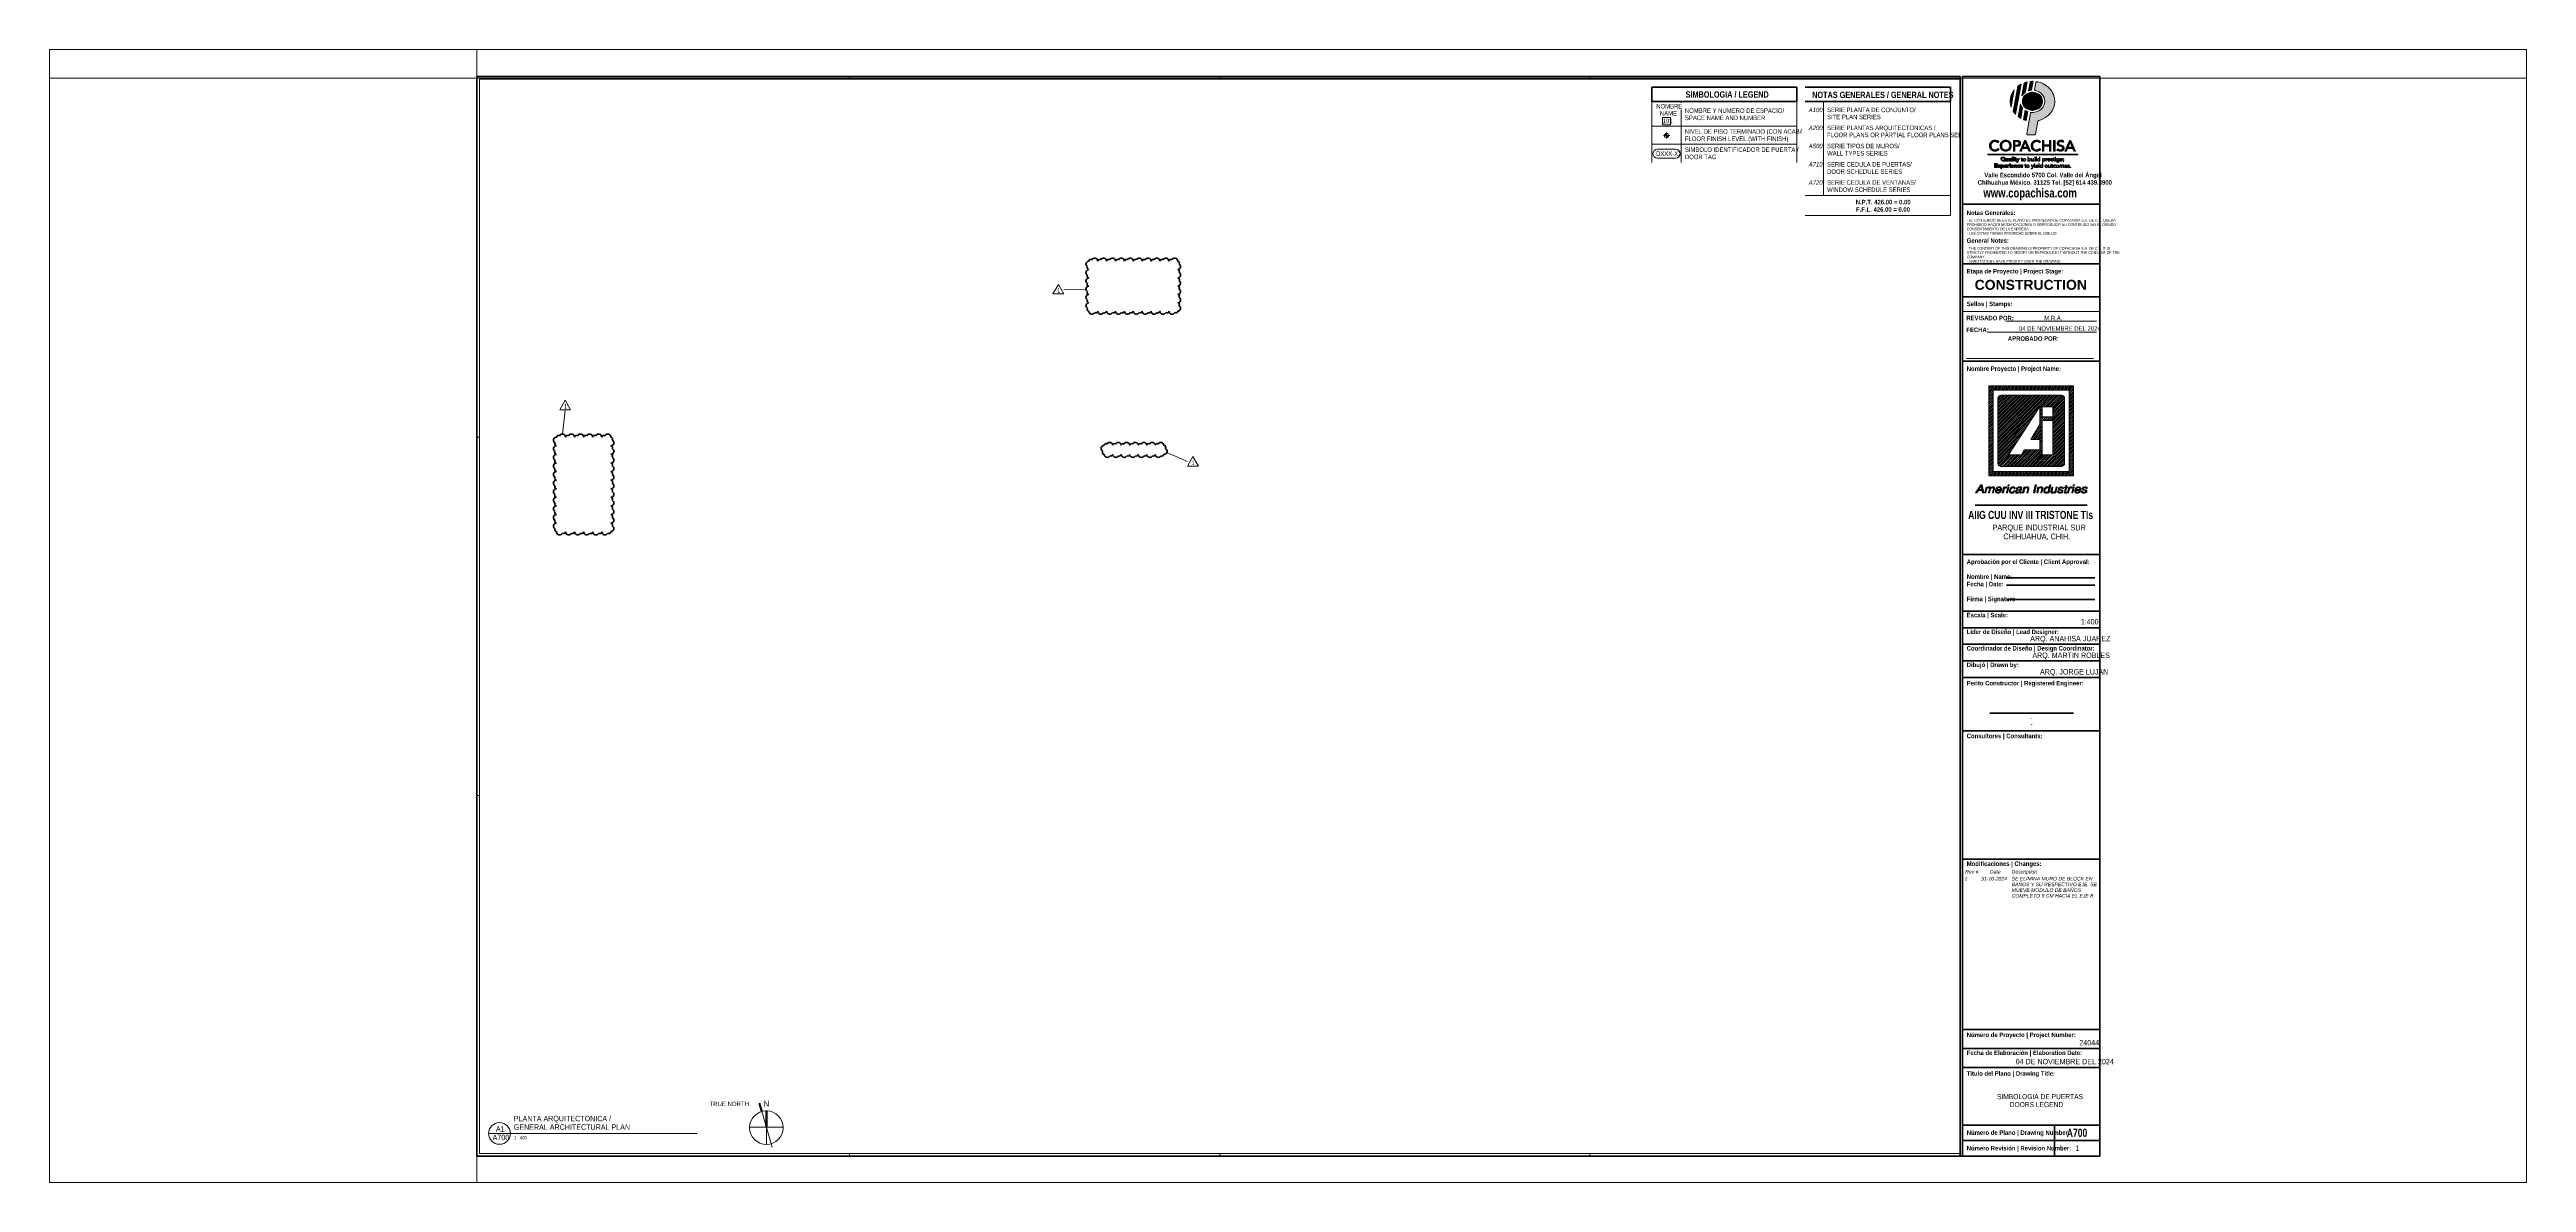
# Paper-space layout 'Layout1' of a CAD drawing. Header units: metres. Extents: x -0.24 to 1.13, y -0.61 to 0.01.
# The model-space entities are those that its viewports show. They can reach past a viewport. Long polylines and large blocks are cut down to what shows.
import ezdxf

# ---------------------------------------------------------------- set-up
doc = ezdxf.new("R2010")
doc.units = ezdxf.units.M
doc.linetypes.add('01_Grid', pattern=[2.32, 1.6, -0.36, 0, -0.36])
for name, color, linetype, lineweight in [('0-1', 7, 'Continuous', 5), ('0-2', 250, 'Continuous', 5), ('01REC', 7, 'Continuous', 50), ('03EJES-1', 1, '01_Grid', 5), ('29NOTAS', 2, 'Continuous', 5), ('29NOTAS-1', 7, 'Continuous', 5), ('30TITULOS', 3, 'Continuous', 5), ('32NOMZON', 2, 'Continuous', 5), ('70LINEA', 1, 'Continuous', 9), ('70LINEA-2', 1, 'Continuous', 5), ('70LINEA_0_5', 131, 'Continuous', 35), ('G-IMPT', 8, 'Continuous', 5), ('REV', 2, 'Continuous', 35)]:
    doc.layers.add(name, color=color, linetype=linetype, lineweight=lineweight)
doc.layers.add('39VPORT', color=8, linetype='Continuous')
doc.layers.get('39VPORT').off()
doc.styles.add('Arial_2', font='arial.ttf', dxfattribs={"width": 0.75, "height": 0.0025})
doc.styles.add('Arial_3', font='arial.ttf', dxfattribs={"width": 0.75, "height": 0.0015})
doc.styles.add('Arial_4', font='arial.ttf', dxfattribs={"width": 0.75, "height": 0.0032})
doc.styles.add('Arial_5', font='arial.ttf', dxfattribs={"width": 0.75, "height": 0.003})
doc.styles.add('Arial_6', font='arial.ttf', dxfattribs={"width": 0.75, "height": 0.0028})
doc.styles.add('Arial_7', font='arial.ttf', dxfattribs={"width": 0.75, "height": 0.0018})
doc.styles.add('Arial_8', font='arial.ttf', dxfattribs={"height": 0.002381})
doc.styles.add('Arial_9', font='arial.ttf', dxfattribs={"height": 0.003175})
doc.styles.add('Arial_B', font='arialbd.ttf', dxfattribs={"width": 0.75, "height": 0.0035})
doc.styles.add('Arial_B_1', font='arialbd.ttf', dxfattribs={"width": 0.75, "height": 0.0025})
doc.styles.add('Arial_B_2', font='arialbd.ttf', dxfattribs={"width": 0.75, "height": 0.005})
doc.styles.add('Arial_B_3', font='arialbd.ttf', dxfattribs={"height": 0.0055})
doc.styles.add('Arial_B_4', font='arialbd.ttf', dxfattribs={"width": 0.75, "height": 0.0045})
doc.styles.add('Arial_I', font='ariali.ttf', dxfattribs={"width": 0.75, "height": 0.0025})
doc.styles.add('Arial_I_1', font='ariali.ttf', dxfattribs={"height": 0.002})
pattern_1 = [(45, (0, 0), (-0.01767767, 0.01767767), [])]

# ---------------------------------------------------------------- blocks, each defined once
blk = doc.blocks.new('COP - Title Block - Construction - _90x60_ - American Industries_dwg-7305457-DOORS LEGEND')
at = {"layer": 'G-IMPT'}
h = blk.add_hatch(dxfattribs=at)
h.set_pattern_fill('FP_37', color=256, style=0, pattern_type=2)
h.set_pattern_definition(pattern_1)
h.paths.add_polyline_path([(38.136, 20.295), (38.136, 18.561), (39.763, 18.561), (39.763, 20.295)])
h.paths.add_polyline_path([(38.218, 20.208), (39.681, 20.208), (39.681, 18.648), (38.218, 18.648)])
h = blk.add_hatch(dxfattribs=at)
h.set_pattern_fill('FP_37', color=256, style=0, pattern_type=2)
h.set_pattern_definition(pattern_1)
h.paths.add_polyline_path([(39.115, 19.896), (38.513, 18.964), (38.76, 18.964), (38.812, 19.062), (39.115, 19.062), (39.115, 19.261), (38.94, 19.259), (39.115, 19.551)])
h.paths.add_polyline_path([(39.159, 19.694), (39.366, 19.694), (39.366, 19.891), (39.159, 19.891)])
h.paths.add_polyline_path([(38.366, 20.111), (38.348, 20.108), (38.333, 20.1), (38.32, 20.088), (38.312, 20.072), (38.309, 20.055), (38.309, 18.802), (38.312, 18.784), (38.32, 18.769), (38.333, 18.757), (38.348, 18.749), (38.366, 18.746), (39.534, 18.746), (39.551, 18.749), (39.567, 18.757), (39.579, 18.769), (39.587, 18.784), (39.59, 18.802), (39.59, 20.055), (39.587, 20.072), (39.579, 20.088), (39.567, 20.1), (39.551, 20.108), (39.534, 20.111)])
h.paths.add_polyline_path([(39.158, 19.628), (39.366, 19.628), (39.366, 18.964), (39.158, 18.964)])
h = blk.add_hatch(dxfattribs=at)
h.set_pattern_fill('FP_37', color=256, style=0, pattern_type=2)
h.set_pattern_definition(pattern_1)
h.paths.add_polyline_path([(39.625, 18.232), (39.628, 18.248), (39.624, 18.248), (39.62, 18.247), (39.617, 18.247), (39.612, 18.248), (39.61, 18.249), (39.609, 18.252), (39.626, 18.333), (39.646, 18.333), (39.65, 18.349), (39.63, 18.349), (39.636, 18.38), (39.616, 18.38), (39.609, 18.349), (39.592, 18.349), (39.588, 18.333), (39.606, 18.333), (39.588, 18.247), (39.587, 18.243), (39.589, 18.239), (39.591, 18.236), (39.595, 18.233), (39.601, 18.231), (39.607, 18.23), (39.613, 18.23), (39.619, 18.231)])
h.paths.add_polyline_path([(38.735, 18.273), (38.739, 18.291), (38.727, 18.288), (38.711, 18.286), (38.693, 18.283), (38.688, 18.282), (38.683, 18.28), (38.678, 18.276), (38.674, 18.273), (38.672, 18.269), (38.67, 18.264), (38.67, 18.259), (38.671, 18.255), (38.674, 18.251), (38.678, 18.248), (38.683, 18.247), (38.689, 18.246), (38.7, 18.247), (38.71, 18.25), (38.719, 18.254), (38.727, 18.26), (38.733, 18.266)])
h.paths.add_polyline_path([(38.762, 18.232), (38.765, 18.246), (38.763, 18.246), (38.761, 18.246), (38.759, 18.246), (38.757, 18.246), (38.755, 18.247), (38.754, 18.248), (38.753, 18.25), (38.752, 18.251), (38.752, 18.253), (38.769, 18.33), (38.768, 18.336), (38.764, 18.341), (38.757, 18.346), (38.747, 18.35), (38.736, 18.352), (38.722, 18.353), (38.708, 18.352), (38.696, 18.348), (38.684, 18.342), (38.675, 18.335), (38.669, 18.326), (38.666, 18.315), (38.685, 18.315), (38.688, 18.322), (38.692, 18.328), (38.696, 18.332), (38.702, 18.334), (38.708, 18.336), (38.716, 18.336), (38.723, 18.336), (38.73, 18.335), (38.736, 18.334), (38.741, 18.332), (38.744, 18.329), (38.746, 18.326), (38.746, 18.324), (38.745, 18.321), (38.744, 18.315), (38.742, 18.309), (38.738, 18.305), (38.733, 18.303), (38.696, 18.298), (38.673, 18.292), (38.657, 18.281), (38.649, 18.264), (38.648, 18.254), (38.651, 18.246), (38.655, 18.239), (38.663, 18.234), (38.672, 18.232), (38.684, 18.231), (38.698, 18.232), (38.714, 18.238), (38.73, 18.247), (38.731, 18.243), (38.732, 18.239), (38.735, 18.236), (38.738, 18.233), (38.742, 18.231), (38.746, 18.231), (38.752, 18.231), (38.757, 18.231)])
h.paths.add_polyline_path([(38.225, 18.236), (38.244, 18.326), (38.244, 18.332), (38.243, 18.339), (38.239, 18.344), (38.233, 18.349), (38.226, 18.352), (38.217, 18.353), (38.208, 18.353), (38.201, 18.352), (38.197, 18.351), (38.188, 18.348), (38.179, 18.343), (38.171, 18.336), (38.167, 18.341), (38.163, 18.346), (38.159, 18.349), (38.154, 18.351), (38.148, 18.352), (38.141, 18.353), (38.123, 18.351), (38.109, 18.345), (38.098, 18.335), (38.102, 18.349), (38.081, 18.349), (38.057, 18.236), (38.077, 18.236), (38.093, 18.31), (38.096, 18.317), (38.1, 18.323), (38.107, 18.328), (38.114, 18.333), (38.121, 18.336), (38.128, 18.336), (38.134, 18.336), (38.139, 18.334), (38.144, 18.331), (38.147, 18.327), (38.149, 18.323), (38.148, 18.319), (38.131, 18.236), (38.151, 18.236), (38.167, 18.311), (38.169, 18.317), (38.174, 18.323), (38.179, 18.329), (38.186, 18.333), (38.194, 18.336), (38.202, 18.336), (38.209, 18.336), (38.215, 18.333), (38.219, 18.33), (38.221, 18.326), (38.222, 18.321), (38.222, 18.316), (38.205, 18.236)])
h.paths.add_polyline_path([(38, 18.3), (37.989, 18.369), (37.945, 18.3)])
h.paths.add_polyline_path([(38.036, 18.236), (38.008, 18.394), (37.98, 18.394), (37.882, 18.236), (37.906, 18.236), (37.935, 18.283), (38.003, 18.283), (38.011, 18.236)])
h.paths.add_polyline_path([(38.636, 18.275), (38.616, 18.275), (38.611, 18.266), (38.606, 18.259), (38.6, 18.254), (38.594, 18.25), (38.587, 18.248), (38.579, 18.248), (38.569, 18.249), (38.561, 18.253), (38.555, 18.259), (38.552, 18.268), (38.551, 18.278), (38.553, 18.29), (38.556, 18.303), (38.562, 18.314), (38.569, 18.323), (38.578, 18.33), (38.588, 18.334), (38.598, 18.336), (38.613, 18.333), (38.622, 18.325), (38.623, 18.311), (38.644, 18.311), (38.644, 18.324), (38.64, 18.335), (38.633, 18.343), (38.625, 18.349), (38.614, 18.352), (38.602, 18.353), (38.585, 18.351), (38.57, 18.345), (38.556, 18.335), (38.545, 18.322), (38.536, 18.307), (38.531, 18.289), (38.529, 18.272), (38.531, 18.258), (38.537, 18.246), (38.546, 18.238), (38.559, 18.232), (38.574, 18.231), (38.587, 18.232), (38.599, 18.235), (38.609, 18.24), (38.621, 18.249), (38.63, 18.26)])
h.paths.add_polyline_path([(38.523, 18.371), (38.528, 18.394), (38.507, 18.394), (38.503, 18.371)])
h.paths.add_polyline_path([(38.494, 18.236), (38.518, 18.349), (38.498, 18.349), (38.474, 18.236)])
h.paths.add_polyline_path([(38.359, 18.301), (38.357, 18.322), (38.349, 18.334), (38.332, 18.338), (38.313, 18.334), (38.299, 18.322), (38.288, 18.301)])
h.paths.add_polyline_path([(38.378, 18.292), (38.381, 18.311), (38.378, 18.327), (38.371, 18.339), (38.362, 18.347), (38.35, 18.351), (38.335, 18.353), (38.318, 18.351), (38.303, 18.345), (38.289, 18.336), (38.278, 18.323), (38.269, 18.309), (38.264, 18.292), (38.261, 18.274), (38.263, 18.258), (38.269, 18.246), (38.279, 18.238), (38.292, 18.232), (38.31, 18.231), (38.33, 18.233), (38.347, 18.241), (38.36, 18.253), (38.371, 18.27), (38.35, 18.27), (38.34, 18.257), (38.327, 18.249), (38.311, 18.246), (38.302, 18.248), (38.294, 18.251), (38.288, 18.257), (38.284, 18.264), (38.282, 18.272), (38.283, 18.281), (38.283, 18.283), (38.283, 18.284), (38.284, 18.285), (38.377, 18.285), (38.377, 18.287), (38.378, 18.289)])
h.paths.add_polyline_path([(38.476, 18.333), (38.48, 18.352), (38.477, 18.352), (38.475, 18.353), (38.474, 18.353), (38.459, 18.35), (38.446, 18.343), (38.434, 18.331), (38.438, 18.349), (38.418, 18.349), (38.394, 18.236), (38.414, 18.236), (38.428, 18.299), (38.431, 18.31), (38.437, 18.318), (38.444, 18.325), (38.453, 18.33), (38.464, 18.332)])
h.paths.add_polyline_path([(39.156, 18.236), (39.174, 18.321), (39.175, 18.329), (39.174, 18.336), (39.17, 18.342), (39.162, 18.348), (39.152, 18.352), (39.138, 18.353), (39.122, 18.351), (39.108, 18.345), (39.096, 18.335), (39.099, 18.349), (39.079, 18.349), (39.055, 18.236), (39.075, 18.236), (39.089, 18.301), (39.092, 18.311), (39.097, 18.319), (39.104, 18.326), (39.112, 18.332), (39.121, 18.335), (39.131, 18.336), (39.138, 18.336), (39.144, 18.334), (39.148, 18.331), (39.152, 18.327), (39.153, 18.323), (39.153, 18.318), (39.136, 18.236)])
h.paths.add_polyline_path([(39.017, 18.236), (39.051, 18.394), (39.028, 18.394), (38.995, 18.236)])
h.paths.add_polyline_path([(38.886, 18.236), (38.904, 18.321), (38.905, 18.329), (38.904, 18.336), (38.9, 18.342), (38.892, 18.348), (38.882, 18.352), (38.868, 18.353), (38.852, 18.351), (38.838, 18.345), (38.826, 18.335), (38.829, 18.349), (38.809, 18.349), (38.785, 18.236), (38.805, 18.236), (38.819, 18.301), (38.822, 18.311), (38.827, 18.319), (38.834, 18.326), (38.843, 18.332), (38.851, 18.335), (38.861, 18.336), (38.868, 18.336), (38.874, 18.334), (38.878, 18.331), (38.882, 18.327), (38.883, 18.323), (38.883, 18.318), (38.866, 18.236)])
h.paths.add_polyline_path([(39.561, 18.267), (39.56, 18.281), (39.553, 18.29), (39.538, 18.297), (39.506, 18.304), (39.497, 18.307), (39.492, 18.312), (39.491, 18.318), (39.493, 18.323), (39.497, 18.327), (39.502, 18.331), (39.508, 18.334), (39.515, 18.335), (39.522, 18.336), (39.537, 18.334), (39.545, 18.328), (39.546, 18.318), (39.566, 18.318), (39.567, 18.328), (39.565, 18.337), (39.559, 18.344), (39.552, 18.349), (39.541, 18.352), (39.529, 18.353), (39.514, 18.352), (39.502, 18.349), (39.491, 18.343), (39.482, 18.337), (39.476, 18.328), (39.472, 18.319), (39.471, 18.311), (39.472, 18.305), (39.474, 18.299), (39.479, 18.294), (39.487, 18.29), (39.497, 18.287), (39.527, 18.28), (39.536, 18.277), (39.54, 18.272), (39.54, 18.264), (39.538, 18.259), (39.534, 18.254), (39.529, 18.251), (39.522, 18.248), (39.514, 18.246), (39.505, 18.246), (39.497, 18.247), (39.49, 18.248), (39.485, 18.251), (39.48, 18.256), (39.477, 18.262), (39.478, 18.269), (39.458, 18.269), (39.457, 18.257), (39.459, 18.248), (39.464, 18.241), (39.472, 18.235), (39.485, 18.232), (39.502, 18.231), (39.516, 18.232), (39.529, 18.235), (39.541, 18.24), (39.55, 18.248), (39.557, 18.256)])
h.paths.add_polyline_path([(39.425, 18.236), (39.449, 18.349), (39.429, 18.349), (39.414, 18.282), (39.411, 18.272), (39.406, 18.264), (39.398, 18.257), (39.39, 18.252), (39.38, 18.248), (39.37, 18.247), (39.364, 18.248), (39.359, 18.25), (39.354, 18.253), (39.351, 18.257), (39.35, 18.261), (39.35, 18.266), (39.368, 18.349), (39.348, 18.349), (39.329, 18.262), (39.328, 18.256), (39.329, 18.25), (39.331, 18.245), (39.338, 18.237), (39.348, 18.232), (39.362, 18.231), (39.372, 18.231), (39.381, 18.233), (39.389, 18.235), (39.395, 18.238), (39.401, 18.242), (39.407, 18.248), (39.404, 18.236)])
h.paths.add_polyline_path([(39.284, 18.29), (39.285, 18.314), (39.275, 18.329), (39.255, 18.334), (39.245, 18.333), (39.237, 18.329), (39.229, 18.322), (39.222, 18.314), (39.217, 18.304), (39.214, 18.292), (39.212, 18.28), (39.213, 18.269), (39.217, 18.26), (39.222, 18.253), (39.23, 18.249), (39.24, 18.248), (39.25, 18.249), (39.26, 18.253), (39.268, 18.259), (39.275, 18.267), (39.281, 18.278)])
h.paths.add_polyline_path([(39.293, 18.236), (39.327, 18.394), (39.306, 18.394), (39.294, 18.336), (39.285, 18.345), (39.273, 18.351), (39.258, 18.353), (39.243, 18.351), (39.228, 18.345), (39.215, 18.336), (39.205, 18.324), (39.196, 18.309), (39.191, 18.292), (39.189, 18.274), (39.191, 18.259), (39.197, 18.247), (39.206, 18.238), (39.219, 18.233), (39.235, 18.231), (39.243, 18.231), (39.249, 18.232), (39.255, 18.234), (39.262, 18.237), (39.269, 18.242), (39.278, 18.248), (39.275, 18.236)])
h.paths.add_polyline_path([(39.903, 18.292), (39.905, 18.311), (39.903, 18.327), (39.896, 18.339), (39.886, 18.347), (39.874, 18.351), (39.859, 18.353), (39.843, 18.351), (39.827, 18.345), (39.814, 18.336), (39.802, 18.323), (39.793, 18.309), (39.788, 18.292), (39.786, 18.274), (39.787, 18.258), (39.793, 18.246), (39.803, 18.238), (39.817, 18.232), (39.835, 18.231), (39.854, 18.233), (39.871, 18.241), (39.885, 18.253), (39.896, 18.27), (39.875, 18.27), (39.864, 18.257), (39.851, 18.249), (39.835, 18.246), (39.826, 18.248), (39.819, 18.251), (39.812, 18.257), (39.808, 18.264), (39.806, 18.272), (39.807, 18.281), (39.807, 18.283), (39.808, 18.284), (39.808, 18.285), (39.901, 18.285), (39.902, 18.287), (39.902, 18.289)])
h.paths.add_polyline_path([(39.778, 18.371), (39.782, 18.394), (39.762, 18.394), (39.757, 18.371)])
h.paths.add_polyline_path([(39.749, 18.236), (39.773, 18.349), (39.753, 18.349), (39.728, 18.236)])
h.paths.add_polyline_path([(39.73, 18.333), (39.734, 18.352), (39.732, 18.352), (39.73, 18.353), (39.729, 18.353), (39.714, 18.35), (39.701, 18.343), (39.689, 18.331), (39.693, 18.349), (39.672, 18.349), (39.648, 18.236), (39.669, 18.236), (39.682, 18.299), (39.686, 18.31), (39.691, 18.318), (39.699, 18.325), (39.708, 18.33), (39.718, 18.332)])
h.paths.add_polyline_path([(40.019, 18.267), (40.019, 18.281), (40.011, 18.29), (39.996, 18.297), (39.965, 18.304), (39.955, 18.307), (39.95, 18.312), (39.95, 18.318), (39.952, 18.323), (39.955, 18.327), (39.961, 18.331), (39.967, 18.334), (39.973, 18.335), (39.98, 18.336), (39.995, 18.334), (40.003, 18.328), (40.005, 18.318), (40.025, 18.318), (40.025, 18.328), (40.023, 18.337), (40.018, 18.344), (40.01, 18.349), (40, 18.352), (39.987, 18.353), (39.973, 18.352), (39.96, 18.349), (39.949, 18.343), (39.94, 18.337), (39.934, 18.328), (39.931, 18.319), (39.93, 18.311), (39.93, 18.305), (39.933, 18.299), (39.938, 18.294), (39.945, 18.29), (39.955, 18.287), (39.986, 18.28), (39.994, 18.277), (39.999, 18.272), (39.999, 18.264), (39.997, 18.259), (39.993, 18.254), (39.987, 18.251), (39.98, 18.248), (39.972, 18.246), (39.963, 18.246), (39.956, 18.247), (39.949, 18.248), (39.943, 18.251), (39.938, 18.256), (39.936, 18.262), (39.936, 18.269), (39.917, 18.269), (39.916, 18.257), (39.918, 18.248), (39.922, 18.241), (39.931, 18.235), (39.944, 18.232), (39.96, 18.231), (39.975, 18.232), (39.988, 18.235), (39.999, 18.24), (40.009, 18.248), (40.016, 18.256)])
h.paths.add_polyline_path([(39.883, 18.301), (39.813, 18.301), (39.823, 18.322), (39.838, 18.334), (39.857, 18.338), (39.873, 18.334), (39.882, 18.322)])
at = {"layer": 'G-IMPT', "flags": 128}
for points in [[(38.136, 20.295), (39.763, 20.295), (39.763, 18.561), (38.136, 18.561)], [(38.218, 20.208), (39.681, 20.208), (39.681, 18.648), (38.218, 18.648)], [(38.366, 20.111), (39.534, 20.111), (39.551, 20.108), (39.567, 20.1), (39.579, 20.088), (39.587, 20.072), (39.59, 20.055), (39.59, 18.802), (39.587, 18.784), (39.579, 18.769), (39.567, 18.757), (39.551, 18.749), (39.534, 18.746), (38.366, 18.746), (38.348, 18.749), (38.333, 18.757), (38.32, 18.769), (38.312, 18.784), (38.309, 18.802), (38.309, 20.055), (38.312, 20.072), (38.32, 20.088), (38.333, 20.1), (38.348, 20.108)], [(39.115, 19.896), (39.115, 19.551), (38.94, 19.259), (39.115, 19.261), (39.115, 19.062), (38.812, 19.062), (38.76, 18.964), (38.513, 18.964)], [(39.158, 19.628), (39.366, 19.628), (39.366, 18.964), (39.158, 18.964)], [(39.159, 19.694), (39.159, 19.891), (39.366, 19.891), (39.366, 19.694)], [(38.036, 18.236), (38.011, 18.236), (38.003, 18.283), (37.935, 18.283), (37.906, 18.236), (37.882, 18.236), (37.98, 18.394), (38.008, 18.394)], [(38, 18.3), (37.989, 18.369), (37.945, 18.3)], [(38.225, 18.236), (38.205, 18.236), (38.222, 18.316), (38.222, 18.321), (38.221, 18.326), (38.219, 18.33), (38.215, 18.333), (38.209, 18.336), (38.202, 18.336), (38.194, 18.336), (38.186, 18.333), (38.179, 18.329), (38.174, 18.323), (38.169, 18.317), (38.167, 18.311), (38.151, 18.236), (38.131, 18.236), (38.148, 18.319), (38.149, 18.323), (38.147, 18.327), (38.144, 18.331), (38.139, 18.334), (38.134, 18.336), (38.128, 18.336), (38.121, 18.336), (38.114, 18.333), (38.107, 18.328), (38.1, 18.323), (38.096, 18.317), (38.093, 18.31), (38.077, 18.236), (38.057, 18.236), (38.081, 18.349), (38.102, 18.349), (38.098, 18.335), (38.109, 18.345), (38.123, 18.351), (38.141, 18.353), (38.148, 18.352), (38.154, 18.351), (38.159, 18.349), (38.163, 18.346), (38.167, 18.341), (38.171, 18.336), (38.179, 18.343), (38.188, 18.348), (38.197, 18.351), (38.201, 18.352), (38.208, 18.353), (38.217, 18.353), (38.226, 18.352), (38.233, 18.349), (38.239, 18.344), (38.243, 18.339), (38.244, 18.332), (38.244, 18.326)], [(38.378, 18.292), (38.378, 18.289), (38.377, 18.287), (38.377, 18.285), (38.284, 18.285), (38.283, 18.284), (38.283, 18.283), (38.283, 18.281), (38.282, 18.272), (38.284, 18.264), (38.288, 18.257), (38.294, 18.251), (38.302, 18.248), (38.311, 18.246), (38.327, 18.249), (38.34, 18.257), (38.35, 18.27), (38.371, 18.27), (38.36, 18.253), (38.347, 18.241), (38.33, 18.233), (38.31, 18.231), (38.292, 18.232), (38.279, 18.238), (38.269, 18.246), (38.263, 18.258), (38.261, 18.274), (38.264, 18.292), (38.269, 18.309), (38.278, 18.323), (38.289, 18.336), (38.303, 18.345), (38.318, 18.351), (38.335, 18.353), (38.35, 18.351), (38.362, 18.347), (38.371, 18.339), (38.378, 18.327), (38.381, 18.311)], [(38.359, 18.301), (38.357, 18.322), (38.349, 18.334), (38.332, 18.338), (38.313, 18.334), (38.299, 18.322), (38.288, 18.301)], [(38.476, 18.333), (38.464, 18.332), (38.453, 18.33), (38.444, 18.325), (38.437, 18.318), (38.431, 18.31), (38.428, 18.299), (38.414, 18.236), (38.394, 18.236), (38.418, 18.349), (38.438, 18.349), (38.434, 18.331), (38.446, 18.343), (38.459, 18.35), (38.474, 18.353), (38.475, 18.353), (38.477, 18.352), (38.48, 18.352)], [(38.494, 18.236), (38.474, 18.236), (38.498, 18.349), (38.518, 18.349)], [(38.523, 18.371), (38.503, 18.371), (38.507, 18.394), (38.528, 18.394)], [(38.636, 18.275), (38.63, 18.26), (38.621, 18.249), (38.609, 18.24), (38.599, 18.235), (38.587, 18.232), (38.574, 18.231), (38.559, 18.232), (38.546, 18.238), (38.537, 18.246), (38.531, 18.258), (38.529, 18.272), (38.531, 18.289), (38.536, 18.307), (38.545, 18.322), (38.556, 18.335), (38.57, 18.345), (38.585, 18.351), (38.602, 18.353), (38.614, 18.352), (38.625, 18.349), (38.633, 18.343), (38.64, 18.335), (38.644, 18.324), (38.644, 18.311), (38.623, 18.311), (38.622, 18.325), (38.613, 18.333), (38.598, 18.336), (38.588, 18.334), (38.578, 18.33), (38.569, 18.323), (38.562, 18.314), (38.556, 18.303), (38.553, 18.29), (38.551, 18.278), (38.552, 18.268), (38.555, 18.259), (38.561, 18.253), (38.569, 18.249), (38.579, 18.248), (38.587, 18.248), (38.594, 18.25), (38.6, 18.254), (38.606, 18.259), (38.611, 18.266), (38.616, 18.275)], [(38.762, 18.232), (38.757, 18.231), (38.752, 18.231), (38.746, 18.231), (38.742, 18.231), (38.738, 18.233), (38.735, 18.236), (38.732, 18.239), (38.731, 18.243), (38.73, 18.247), (38.714, 18.238), (38.698, 18.232), (38.684, 18.231), (38.672, 18.232), (38.663, 18.234), (38.655, 18.239), (38.651, 18.246), (38.648, 18.254), (38.649, 18.264), (38.657, 18.281), (38.673, 18.292), (38.696, 18.298), (38.733, 18.303), (38.738, 18.305), (38.742, 18.309), (38.744, 18.315), (38.745, 18.321), (38.746, 18.324), (38.746, 18.326), (38.744, 18.329), (38.741, 18.332), (38.736, 18.334), (38.73, 18.335), (38.723, 18.336), (38.716, 18.336), (38.708, 18.336), (38.702, 18.334), (38.696, 18.332), (38.692, 18.328), (38.688, 18.322), (38.685, 18.315), (38.666, 18.315), (38.669, 18.326), (38.675, 18.335), (38.684, 18.342), (38.696, 18.348), (38.708, 18.352), (38.722, 18.353), (38.736, 18.352), (38.747, 18.35), (38.757, 18.346), (38.764, 18.341), (38.768, 18.336), (38.769, 18.33), (38.752, 18.253), (38.752, 18.251), (38.753, 18.25), (38.754, 18.248), (38.755, 18.247), (38.757, 18.246), (38.759, 18.246), (38.761, 18.246), (38.763, 18.246), (38.765, 18.246)], [(38.735, 18.273), (38.739, 18.291), (38.727, 18.288), (38.711, 18.286), (38.693, 18.283), (38.688, 18.282), (38.683, 18.28), (38.678, 18.276), (38.674, 18.273), (38.672, 18.269), (38.67, 18.264), (38.67, 18.259), (38.671, 18.255), (38.674, 18.251), (38.678, 18.248), (38.683, 18.247), (38.689, 18.246), (38.7, 18.247), (38.71, 18.25), (38.719, 18.254), (38.727, 18.26), (38.733, 18.266)], [(38.886, 18.236), (38.866, 18.236), (38.883, 18.318), (38.883, 18.323), (38.882, 18.327), (38.878, 18.331), (38.874, 18.334), (38.868, 18.336), (38.861, 18.336), (38.851, 18.335), (38.843, 18.332), (38.834, 18.326), (38.827, 18.319), (38.822, 18.311), (38.819, 18.301), (38.805, 18.236), (38.785, 18.236), (38.809, 18.349), (38.829, 18.349), (38.826, 18.335), (38.838, 18.345), (38.852, 18.351), (38.868, 18.353), (38.882, 18.352), (38.892, 18.348), (38.9, 18.342), (38.904, 18.336), (38.905, 18.329), (38.904, 18.321)], [(39.017, 18.236), (38.995, 18.236), (39.028, 18.394), (39.051, 18.394)], [(39.156, 18.236), (39.136, 18.236), (39.153, 18.318), (39.153, 18.323), (39.152, 18.327), (39.148, 18.331), (39.144, 18.334), (39.138, 18.336), (39.131, 18.336), (39.121, 18.335), (39.112, 18.332), (39.104, 18.326), (39.097, 18.319), (39.092, 18.311), (39.089, 18.301), (39.075, 18.236), (39.055, 18.236), (39.079, 18.349), (39.099, 18.349), (39.096, 18.335), (39.108, 18.345), (39.122, 18.351), (39.138, 18.353), (39.152, 18.352), (39.162, 18.348), (39.17, 18.342), (39.174, 18.336), (39.175, 18.329), (39.174, 18.321)], [(39.293, 18.236), (39.275, 18.236), (39.278, 18.248), (39.269, 18.242), (39.262, 18.237), (39.255, 18.234), (39.249, 18.232), (39.243, 18.231), (39.235, 18.231), (39.219, 18.233), (39.206, 18.238), (39.197, 18.247), (39.191, 18.259), (39.189, 18.274), (39.191, 18.292), (39.196, 18.309), (39.205, 18.324), (39.215, 18.336), (39.228, 18.345), (39.243, 18.351), (39.258, 18.353), (39.273, 18.351), (39.285, 18.345), (39.294, 18.336), (39.306, 18.394), (39.327, 18.394)], [(39.284, 18.29), (39.285, 18.314), (39.275, 18.329), (39.255, 18.334), (39.245, 18.333), (39.237, 18.329), (39.229, 18.322), (39.222, 18.314), (39.217, 18.304), (39.214, 18.292), (39.212, 18.28), (39.213, 18.269), (39.217, 18.26), (39.222, 18.253), (39.23, 18.249), (39.24, 18.248), (39.25, 18.249), (39.26, 18.253), (39.268, 18.259), (39.275, 18.267), (39.281, 18.278)], [(39.425, 18.236), (39.404, 18.236), (39.407, 18.248), (39.401, 18.242), (39.395, 18.238), (39.389, 18.235), (39.381, 18.233), (39.372, 18.231), (39.362, 18.231), (39.348, 18.232), (39.338, 18.237), (39.331, 18.245), (39.329, 18.25), (39.328, 18.256), (39.329, 18.262), (39.348, 18.349), (39.368, 18.349), (39.35, 18.266), (39.35, 18.261), (39.351, 18.257), (39.354, 18.253), (39.359, 18.25), (39.364, 18.248), (39.37, 18.247), (39.38, 18.248), (39.39, 18.252), (39.398, 18.257), (39.406, 18.264), (39.411, 18.272), (39.414, 18.282), (39.429, 18.349), (39.449, 18.349)], [(39.561, 18.267), (39.557, 18.256), (39.55, 18.248), (39.541, 18.24), (39.529, 18.235), (39.516, 18.232), (39.502, 18.231), (39.485, 18.232), (39.472, 18.235), (39.464, 18.241), (39.459, 18.248), (39.457, 18.257), (39.458, 18.269), (39.478, 18.269), (39.477, 18.262), (39.48, 18.256), (39.485, 18.251), (39.49, 18.248), (39.497, 18.247), (39.505, 18.246), (39.514, 18.246), (39.522, 18.248), (39.529, 18.251), (39.534, 18.254), (39.538, 18.259), (39.54, 18.264), (39.54, 18.272), (39.536, 18.277), (39.527, 18.28), (39.497, 18.287), (39.487, 18.29), (39.479, 18.294), (39.474, 18.299), (39.472, 18.305), (39.471, 18.311), (39.472, 18.319), (39.476, 18.328), (39.482, 18.337), (39.491, 18.343), (39.502, 18.349), (39.514, 18.352), (39.529, 18.353), (39.541, 18.352), (39.552, 18.349), (39.559, 18.344), (39.565, 18.337), (39.567, 18.328), (39.566, 18.318), (39.546, 18.318), (39.545, 18.328), (39.537, 18.334), (39.522, 18.336), (39.515, 18.335), (39.508, 18.334), (39.502, 18.331), (39.497, 18.327), (39.493, 18.323), (39.491, 18.318), (39.492, 18.312), (39.497, 18.307), (39.506, 18.304), (39.538, 18.297), (39.553, 18.29), (39.56, 18.281)], [(39.625, 18.232), (39.619, 18.231), (39.613, 18.23), (39.607, 18.23), (39.601, 18.231), (39.595, 18.233), (39.591, 18.236), (39.589, 18.239), (39.587, 18.243), (39.588, 18.247), (39.606, 18.333), (39.588, 18.333), (39.592, 18.349), (39.609, 18.349), (39.616, 18.38), (39.636, 18.38), (39.63, 18.349), (39.65, 18.349), (39.646, 18.333), (39.626, 18.333), (39.609, 18.252), (39.61, 18.249), (39.612, 18.248), (39.617, 18.247), (39.62, 18.247), (39.624, 18.248), (39.628, 18.248)], [(39.73, 18.333), (39.718, 18.332), (39.708, 18.33), (39.699, 18.325), (39.691, 18.318), (39.686, 18.31), (39.682, 18.299), (39.669, 18.236), (39.648, 18.236), (39.672, 18.349), (39.693, 18.349), (39.689, 18.331), (39.701, 18.343), (39.714, 18.35), (39.729, 18.353), (39.73, 18.353), (39.732, 18.352), (39.734, 18.352)], [(39.749, 18.236), (39.728, 18.236), (39.753, 18.349), (39.773, 18.349)], [(39.778, 18.371), (39.757, 18.371), (39.762, 18.394), (39.782, 18.394)], [(39.903, 18.292), (39.902, 18.289), (39.902, 18.287), (39.901, 18.285), (39.808, 18.285), (39.808, 18.284), (39.807, 18.283), (39.807, 18.281), (39.806, 18.272), (39.808, 18.264), (39.812, 18.257), (39.819, 18.251), (39.826, 18.248), (39.835, 18.246), (39.851, 18.249), (39.864, 18.257), (39.875, 18.27), (39.896, 18.27), (39.885, 18.253), (39.871, 18.241), (39.854, 18.233), (39.835, 18.231), (39.817, 18.232), (39.803, 18.238), (39.793, 18.246), (39.787, 18.258), (39.786, 18.274), (39.788, 18.292), (39.793, 18.309), (39.802, 18.323), (39.814, 18.336), (39.827, 18.345), (39.843, 18.351), (39.859, 18.353), (39.874, 18.351), (39.886, 18.347), (39.896, 18.339), (39.903, 18.327), (39.905, 18.311)], [(39.883, 18.301), (39.882, 18.322), (39.873, 18.334), (39.857, 18.338), (39.838, 18.334), (39.823, 18.322), (39.813, 18.301)], [(40.019, 18.267), (40.016, 18.256), (40.009, 18.248), (39.999, 18.24), (39.988, 18.235), (39.975, 18.232), (39.96, 18.231), (39.944, 18.232), (39.931, 18.235), (39.922, 18.241), (39.918, 18.248), (39.916, 18.257), (39.917, 18.269), (39.936, 18.269), (39.936, 18.262), (39.938, 18.256), (39.943, 18.251), (39.949, 18.248), (39.956, 18.247), (39.963, 18.246), (39.972, 18.246), (39.98, 18.248), (39.987, 18.251), (39.993, 18.254), (39.997, 18.259), (39.999, 18.264), (39.999, 18.272), (39.994, 18.277), (39.986, 18.28), (39.955, 18.287), (39.945, 18.29), (39.938, 18.294), (39.933, 18.299), (39.93, 18.305), (39.93, 18.311), (39.931, 18.319), (39.934, 18.328), (39.94, 18.337), (39.949, 18.343), (39.96, 18.349), (39.973, 18.352), (39.987, 18.353), (40, 18.352), (40.01, 18.349), (40.018, 18.344), (40.023, 18.337), (40.025, 18.328), (40.025, 18.318), (40.005, 18.318), (40.003, 18.328), (39.995, 18.334), (39.98, 18.336), (39.973, 18.335), (39.967, 18.334), (39.961, 18.331), (39.955, 18.327), (39.952, 18.323), (39.95, 18.318), (39.95, 18.312), (39.955, 18.307), (39.965, 18.304), (39.996, 18.297), (40.011, 18.29), (40.019, 18.281)]]:
    blk.add_lwpolyline(points, close=True, dxfattribs=at)
blk = doc.blocks.new('COP - Title Block - Construction - _90x60_ - LOGO COLOR COPACHISA_dwg-7305454-DOORS LEGEND')
at = {"layer": 'G-IMPT'}
for points in [[(3.699, 2.044), (3.72, 2.126), (3.754, 2.202), (3.788, 2.255), (3.801, 2.272), (3.717, 1.8), (3.713, 1.813), (3.698, 1.877), (3.691, 1.938), (3.691, 1.98)], [(3.775, 1.681), (3.897, 2.369), (3.904, 2.375), (3.979, 2.424), (3.987, 2.428), (3.84, 1.599), (3.834, 1.606), (3.78, 1.673)], [(4.072, 2.467), (4.156, 2.491), (4.106, 2.206), (4.096, 2.2), (4.052, 2.164), (4.016, 2.122), (4.01, 2.113)], [(4.314, 1.712), (4.287, 1.712), (4.245, 1.717), (4.194, 1.731), (4.147, 1.754), (4.107, 1.784), (4.073, 1.821), (4.048, 1.863), (4.032, 1.909), (4.026, 1.946), (4.026, 1.971), (4.032, 2.008), (4.048, 2.055), (4.073, 2.097), (4.107, 2.133), (4.147, 2.163), (4.194, 2.186), (4.245, 2.2), (4.287, 2.205), (4.314, 2.205), (4.356, 2.2), (4.407, 2.186), (4.454, 2.163), (4.494, 2.133), (4.528, 2.097), (4.553, 2.055), (4.569, 2.008), (4.574, 1.971), (4.574, 1.946), (4.569, 1.909), (4.553, 1.863), (4.528, 1.821), (4.494, 1.784), (4.454, 1.754), (4.407, 1.731), (4.356, 1.717)], [(4.735, 2.343), (4.769, 2.309), (4.8, 2.272), (4.828, 2.233), (4.852, 2.191), (4.872, 2.148), (4.888, 2.103), (4.9, 2.056), (4.907, 2.008), (4.909, 1.971), (4.909, 1.936), (4.901, 1.866), (4.876, 1.779), (4.836, 1.698), (4.783, 1.625), (4.718, 1.56), (4.642, 1.505), (4.557, 1.462), (4.488, 1.437), (4.462, 1.43), (4.453, 1.424), (4.447, 1.414), (4.386, 1.065), (4.383, 1.057), (4.377, 1.051), (4.37, 1.046), (4.363, 1.045), (4.165, 1.045), (4.157, 1.047), (4.149, 1.054), (4.144, 1.063), (4.143, 1.071), (4.243, 1.636), (4.243, 1.639), (4.246, 1.645), (4.252, 1.651), (4.26, 1.656), (4.267, 1.657), (4.292, 1.655), (4.317, 1.655), (4.368, 1.661), (4.432, 1.679), (4.489, 1.707), (4.539, 1.744), (4.58, 1.789), (4.611, 1.841), (4.63, 1.896), (4.638, 1.943), (4.638, 1.972), (4.632, 2.011), (4.618, 2.061), (4.594, 2.107), (4.563, 2.149), (4.525, 2.185), (4.48, 2.215), (4.43, 2.239), (4.39, 2.252), (4.374, 2.255), (4.367, 2.258), (4.361, 2.265), (4.357, 2.273), (4.356, 2.28), (4.391, 2.476), (4.391, 2.479), (4.394, 2.484), (4.401, 2.492), (4.409, 2.496), (4.417, 2.497), (4.432, 2.494), (4.471, 2.485), (4.521, 2.47), (4.568, 2.451), (4.614, 2.429), (4.657, 2.403), (4.697, 2.374)], [(4.192, 2.246), (4.237, 2.504), (4.285, 2.507), (4.304, 2.507), (4.317, 2.507), (4.274, 2.261), (4.267, 2.261), (4.198, 2.248)], [(3.909, 1.539), (3.971, 1.893), (3.974, 1.882), (3.994, 1.832), (4.023, 1.786), (4.03, 1.777), (3.98, 1.493), (3.974, 1.496), (3.914, 1.535)], [(4.171, 1.678), (4.128, 1.433), (4.121, 1.435), (4.059, 1.455), (4.053, 1.458), (4.098, 1.716), (4.104, 1.712), (4.164, 1.681)], [(3.169, 0.767), (3.167, 0.749), (3.167, 0.737), (3.169, 0.72), (3.175, 0.699), (3.184, 0.68), (3.196, 0.663), (3.212, 0.649), (3.23, 0.638), (3.252, 0.631), (3.27, 0.629), (3.287, 0.629), (3.32, 0.639), (3.348, 0.662), (3.353, 0.668), (3.386, 0.643), (3.375, 0.63), (3.353, 0.613), (3.32, 0.598), (3.287, 0.592), (3.267, 0.592), (3.242, 0.595), (3.213, 0.605), (3.187, 0.62), (3.165, 0.64), (3.148, 0.663), (3.136, 0.688), (3.128, 0.715), (3.125, 0.736), (3.125, 0.751), (3.128, 0.776), (3.136, 0.806), (3.15, 0.832), (3.168, 0.855), (3.19, 0.873), (3.216, 0.887), (3.245, 0.896), (3.269, 0.899), (3.285, 0.899), (3.306, 0.896), (3.334, 0.888), (3.359, 0.874), (3.376, 0.859), (3.38, 0.853), (3.347, 0.828), (3.343, 0.834), (3.315, 0.853), (3.286, 0.862), (3.27, 0.862), (3.253, 0.859), (3.232, 0.852), (3.213, 0.842), (3.197, 0.827), (3.184, 0.81), (3.175, 0.789)], [(4.336, 0.827), (4.323, 0.81), (4.314, 0.789), (4.308, 0.767), (4.306, 0.749), (4.306, 0.737), (4.308, 0.72), (4.314, 0.699), (4.323, 0.68), (4.335, 0.663), (4.351, 0.649), (4.369, 0.638), (4.391, 0.631), (4.409, 0.629), (4.426, 0.629), (4.459, 0.639), (4.487, 0.662), (4.492, 0.668), (4.525, 0.643), (4.513, 0.63), (4.491, 0.613), (4.459, 0.598), (4.425, 0.592), (4.406, 0.592), (4.381, 0.595), (4.352, 0.605), (4.326, 0.62), (4.304, 0.64), (4.287, 0.663), (4.274, 0.688), (4.267, 0.715), (4.264, 0.736), (4.264, 0.751), (4.267, 0.776), (4.275, 0.806), (4.289, 0.832), (4.306, 0.855), (4.329, 0.873), (4.355, 0.887), (4.384, 0.896), (4.408, 0.899), (4.424, 0.899), (4.445, 0.896), (4.473, 0.888), (4.498, 0.874), (4.514, 0.859), (4.519, 0.853), (4.486, 0.828), (4.482, 0.834), (4.454, 0.853), (4.425, 0.862), (4.409, 0.862), (4.392, 0.859), (4.37, 0.852), (4.352, 0.842)], [(4.613, 0.891), (4.613, 0.77), (4.764, 0.77), (4.764, 0.891), (4.804, 0.891), (4.804, 0.599), (4.764, 0.599), (4.764, 0.733), (4.613, 0.733), (4.613, 0.599), (4.573, 0.599), (4.573, 0.891)], [(4.879, 0.599), (4.879, 0.891), (4.918, 0.891), (4.918, 0.599)], [(5.062, 0.861), (5.05, 0.857), (5.04, 0.852), (5.032, 0.846), (5.027, 0.839), (5.023, 0.832), (5.021, 0.824), (5.02, 0.819), (5.02, 0.811), (5.027, 0.794), (5.043, 0.78), (5.066, 0.77), (5.092, 0.761), (5.119, 0.752), (5.142, 0.737), (5.158, 0.715), (5.164, 0.69), (5.164, 0.673), (5.156, 0.644), (5.135, 0.616), (5.102, 0.598), (5.073, 0.592), (5.056, 0.592), (5.035, 0.594), (5.01, 0.602), (4.987, 0.614), (4.973, 0.627), (4.97, 0.632), (5.002, 0.66), (5.005, 0.656), (5.014, 0.646), (5.03, 0.637), (5.046, 0.631), (5.06, 0.629), (5.067, 0.629), (5.074, 0.63), (5.084, 0.632), (5.094, 0.636), (5.103, 0.641), (5.111, 0.648), (5.117, 0.656), (5.121, 0.666), (5.122, 0.675), (5.122, 0.683), (5.116, 0.698), (5.1, 0.712), (5.077, 0.721), (5.05, 0.73), (5.024, 0.741), (5.001, 0.757), (4.984, 0.781), (4.978, 0.808), (4.978, 0.824), (4.984, 0.844), (5.001, 0.871), (5.032, 0.891), (5.066, 0.899), (5.083, 0.899), (5.101, 0.897), (5.123, 0.892), (5.144, 0.882), (5.158, 0.87), (5.162, 0.865), (5.129, 0.836), (5.127, 0.839), (5.12, 0.847), (5.108, 0.855), (5.094, 0.86), (5.081, 0.862), (5.074, 0.862)], [(5.53, 0.494), (3.087, 0.494), (3.08, 0.497), (3.077, 0.504), (3.077, 0.508), (3.08, 0.515), (3.087, 0.518), (5.53, 0.518), (5.537, 0.515), (5.54, 0.508), (5.54, 0.504), (5.537, 0.497)], [(3.264, 0.254), (3.335, 0.254), (3.335, 0.238), (3.283, 0.238), (3.283, 0.21), (3.333, 0.21), (3.333, 0.194), (3.283, 0.194), (3.283, 0.164), (3.338, 0.164), (3.338, 0.147), (3.264, 0.147)], [(3.37, 0.22), (3.386, 0.197), (3.402, 0.22), (3.423, 0.22), (3.397, 0.186), (3.427, 0.147), (3.405, 0.147), (3.386, 0.173), (3.366, 0.147), (3.345, 0.147), (3.374, 0.186), (3.348, 0.22)], [(3.639, 0.398), (3.639, 0.325), (3.621, 0.325), (3.621, 0.337), (3.618, 0.332), (3.612, 0.327), (3.606, 0.324), (3.6, 0.323), (3.595, 0.323), (3.586, 0.326), (3.578, 0.332), (3.573, 0.342), (3.571, 0.35), (3.571, 0.398), (3.59, 0.398), (3.59, 0.356), (3.59, 0.351), (3.592, 0.345), (3.596, 0.34), (3.602, 0.339), (3.605, 0.339), (3.611, 0.34), (3.616, 0.345), (3.619, 0.351), (3.62, 0.356), (3.62, 0.398)], [(3.621, 0.147), (3.621, 0.22), (3.639, 0.22), (3.639, 0.208), (3.64, 0.21), (3.647, 0.218), (3.657, 0.222), (3.664, 0.221), (3.665, 0.205), (3.66, 0.205), (3.656, 0.205), (3.649, 0.203), (3.643, 0.198), (3.64, 0.191), (3.639, 0.187), (3.639, 0.147)], [(3.694, 0.252), (3.698, 0.246), (3.698, 0.243), (3.694, 0.237), (3.688, 0.234), (3.684, 0.234), (3.677, 0.237), (3.674, 0.243), (3.674, 0.246), (3.677, 0.252), (3.684, 0.255), (3.687, 0.255)], [(3.695, 0.22), (3.695, 0.147), (3.677, 0.147), (3.677, 0.22)], [(3.744, 0.325), (3.744, 0.44), (3.763, 0.44), (3.763, 0.325)], [(3.803, 0.431), (3.806, 0.425), (3.806, 0.421), (3.803, 0.415), (3.796, 0.412), (3.792, 0.412), (3.786, 0.416), (3.783, 0.421), (3.783, 0.425), (3.786, 0.431), (3.792, 0.434), (3.796, 0.434)], [(3.785, 0.325), (3.785, 0.398), (3.803, 0.398), (3.803, 0.325)], [(3.805, 0.147), (3.805, 0.22), (3.822, 0.22), (3.822, 0.208), (3.826, 0.213), (3.831, 0.218), (3.837, 0.221), (3.843, 0.222), (3.848, 0.222), (3.857, 0.219), (3.865, 0.213), (3.87, 0.203), (3.872, 0.195), (3.872, 0.147), (3.853, 0.147), (3.853, 0.189), (3.853, 0.194), (3.851, 0.2), (3.847, 0.205), (3.842, 0.207), (3.838, 0.207), (3.832, 0.205), (3.827, 0.2), (3.824, 0.194), (3.823, 0.189), (3.823, 0.147)], [(3.828, 0.384), (3.815, 0.384), (3.815, 0.398), (3.828, 0.398), (3.828, 0.42), (3.846, 0.42), (3.846, 0.398), (3.864, 0.398), (3.864, 0.384), (3.846, 0.384), (3.846, 0.348), (3.848, 0.342), (3.854, 0.339), (3.857, 0.339), (3.863, 0.34), (3.864, 0.326), (3.855, 0.324), (3.849, 0.324), (3.84, 0.326), (3.833, 0.332), (3.829, 0.34), (3.828, 0.347)], [(3.898, 0.325), (3.866, 0.398), (3.887, 0.398), (3.907, 0.345), (3.925, 0.398), (3.944, 0.398), (3.91, 0.31), (3.906, 0.301), (3.9, 0.294), (3.893, 0.29), (3.885, 0.289), (3.88, 0.289), (3.875, 0.29), (3.873, 0.29), (3.874, 0.306), (3.88, 0.305), (3.883, 0.305), (3.889, 0.308), (3.893, 0.314)], [(3.9, 0.211), (3.913, 0.219), (3.924, 0.222), (3.932, 0.222), (3.943, 0.219), (3.954, 0.212), (3.955, 0.21), (3.943, 0.199), (3.937, 0.205), (3.93, 0.207), (3.926, 0.207), (3.919, 0.205), (3.913, 0.199), (3.909, 0.192), (3.908, 0.185), (3.908, 0.181), (3.909, 0.175), (3.913, 0.167), (3.919, 0.162), (3.926, 0.16), (3.931, 0.16), (3.937, 0.161), (3.943, 0.165), (3.944, 0.166), (3.955, 0.155), (3.954, 0.153), (3.944, 0.147), (3.932, 0.145), (3.924, 0.145), (3.913, 0.147), (3.9, 0.155), (3.892, 0.167), (3.889, 0.179), (3.889, 0.187), (3.892, 0.199)], [(3.998, 0.341), (3.998, 0.388), (3.983, 0.388), (3.983, 0.397), (3.998, 0.397), (3.998, 0.417), (4.008, 0.417), (4.008, 0.397), (4.028, 0.397), (4.028, 0.388), (4.008, 0.388), (4.008, 0.345), (4.009, 0.34), (4.011, 0.336), (4.015, 0.334), (4.018, 0.333), (4.021, 0.333), (4.028, 0.335), (4.028, 0.327), (4.019, 0.325), (4.015, 0.325), (4.01, 0.325), (4.004, 0.328), (4, 0.334)], [(4.107, 0.209), (4.107, 0.166), (4.108, 0.161), (4.11, 0.157), (4.114, 0.155), (4.117, 0.155), (4.12, 0.155), (4.127, 0.157), (4.127, 0.148), (4.118, 0.146), (4.114, 0.146), (4.109, 0.147), (4.103, 0.149), (4.099, 0.155), (4.097, 0.162), (4.097, 0.209), (4.082, 0.209), (4.082, 0.218), (4.097, 0.218), (4.097, 0.238), (4.107, 0.238), (4.107, 0.218), (4.127, 0.218), (4.127, 0.209)], [(4.294, 0.147), (4.263, 0.218), (4.275, 0.218), (4.299, 0.158), (4.321, 0.218), (4.333, 0.218), (4.297, 0.128), (4.294, 0.121), (4.289, 0.115), (4.283, 0.112), (4.277, 0.11), (4.272, 0.11), (4.265, 0.111), (4.267, 0.121), (4.272, 0.119), (4.276, 0.119), (4.282, 0.123), (4.287, 0.13)], [(4.272, 0.35), (4.272, 0.397), (4.282, 0.397), (4.282, 0.355), (4.283, 0.347), (4.286, 0.339), (4.292, 0.334), (4.299, 0.332), (4.303, 0.332), (4.309, 0.334), (4.316, 0.339), (4.321, 0.348), (4.323, 0.357), (4.323, 0.397), (4.333, 0.397), (4.333, 0.339), (4.333, 0.334), (4.334, 0.325), (4.324, 0.325), (4.324, 0.326), (4.323, 0.338), (4.319, 0.332), (4.313, 0.328), (4.306, 0.325), (4.301, 0.324), (4.296, 0.324), (4.287, 0.326), (4.278, 0.332), (4.273, 0.341)], [(4.359, 0.251), (4.361, 0.247), (4.361, 0.244), (4.359, 0.24), (4.355, 0.238), (4.353, 0.238), (4.349, 0.24), (4.347, 0.244), (4.347, 0.247), (4.349, 0.251), (4.353, 0.253), (4.355, 0.253)], [(4.359, 0.218), (4.359, 0.147), (4.349, 0.147), (4.349, 0.218)], [(4.361, 0.419), (4.359, 0.423), (4.359, 0.425), (4.361, 0.429), (4.365, 0.431), (4.367, 0.431), (4.371, 0.429), (4.373, 0.425), (4.373, 0.423), (4.371, 0.419), (4.367, 0.417), (4.365, 0.417)], [(4.361, 0.397), (4.371, 0.397), (4.371, 0.325), (4.361, 0.325)], [(4.409, 0.44), (4.409, 0.325), (4.399, 0.325), (4.399, 0.44)], [(4.484, 0.262), (4.484, 0.147), (4.474, 0.147), (4.474, 0.262)], [(4.68, 0.374), (4.679, 0.365), (4.679, 0.325), (4.668, 0.325), (4.668, 0.381), (4.668, 0.388), (4.668, 0.397), (4.678, 0.397), (4.678, 0.387), (4.678, 0.384), (4.68, 0.386), (4.688, 0.395), (4.698, 0.398), (4.703, 0.398), (4.708, 0.398), (4.707, 0.388), (4.701, 0.389), (4.698, 0.389), (4.692, 0.387), (4.685, 0.383)], [(4.75, 0.218), (4.75, 0.176), (4.75, 0.168), (4.754, 0.16), (4.76, 0.155), (4.767, 0.154), (4.771, 0.154), (4.777, 0.155), (4.784, 0.16), (4.789, 0.169), (4.79, 0.178), (4.79, 0.218), (4.801, 0.218), (4.801, 0.161), (4.801, 0.155), (4.801, 0.147), (4.792, 0.147), (4.791, 0.148), (4.791, 0.159), (4.787, 0.153), (4.781, 0.149), (4.774, 0.146), (4.768, 0.145), (4.763, 0.145), (4.754, 0.147), (4.746, 0.153), (4.741, 0.162), (4.739, 0.171), (4.739, 0.218)], [(4.843, 0.395), (4.852, 0.388), (4.853, 0.386), (4.845, 0.38), (4.845, 0.381), (4.838, 0.387), (4.83, 0.39), (4.826, 0.39), (4.822, 0.389), (4.817, 0.387), (4.814, 0.384), (4.813, 0.381), (4.813, 0.377), (4.817, 0.371), (4.827, 0.367), (4.83, 0.366), (4.841, 0.363), (4.848, 0.359), (4.853, 0.353), (4.854, 0.348), (4.854, 0.343), (4.852, 0.335), (4.846, 0.329), (4.837, 0.325), (4.83, 0.324), (4.824, 0.324), (4.812, 0.327), (4.801, 0.335), (4.799, 0.337), (4.808, 0.344), (4.809, 0.342), (4.816, 0.336), (4.825, 0.332), (4.829, 0.332), (4.834, 0.333), (4.839, 0.335), (4.843, 0.339), (4.844, 0.343), (4.844, 0.346), (4.843, 0.35), (4.839, 0.353), (4.819, 0.36), (4.81, 0.364), (4.805, 0.369), (4.803, 0.376), (4.803, 0.38), (4.805, 0.387), (4.811, 0.394), (4.819, 0.397), (4.826, 0.398), (4.832, 0.398)], [(4.84, 0.238), (4.84, 0.218), (4.86, 0.218), (4.86, 0.209), (4.84, 0.209), (4.84, 0.166), (4.841, 0.161), (4.843, 0.157), (4.847, 0.155), (4.85, 0.155), (4.853, 0.155), (4.86, 0.157), (4.86, 0.148), (4.851, 0.146), (4.847, 0.146), (4.842, 0.147), (4.836, 0.149), (4.832, 0.155), (4.83, 0.162), (4.83, 0.209), (4.815, 0.209), (4.815, 0.218), (4.83, 0.218), (4.83, 0.238)], [(4.862, 0.397), (4.877, 0.397), (4.877, 0.417), (4.887, 0.417), (4.887, 0.397), (4.907, 0.397), (4.907, 0.388), (4.887, 0.388), (4.887, 0.345), (4.888, 0.34), (4.89, 0.336), (4.893, 0.334), (4.896, 0.333), (4.9, 0.333), (4.907, 0.335), (4.907, 0.327), (4.898, 0.325), (4.893, 0.325), (4.889, 0.325), (4.883, 0.328), (4.878, 0.334), (4.877, 0.341), (4.877, 0.388), (4.862, 0.388)], [(4.882, 0.209), (4.894, 0.217), (4.905, 0.22), (4.913, 0.22), (4.924, 0.217), (4.934, 0.209), (4.936, 0.207), (4.928, 0.202), (4.92, 0.208), (4.912, 0.211), (4.907, 0.211), (4.898, 0.209), (4.89, 0.203), (4.884, 0.194), (4.882, 0.185), (4.882, 0.179), (4.884, 0.171), (4.89, 0.162), (4.898, 0.156), (4.906, 0.154), (4.912, 0.154), (4.921, 0.156), (4.928, 0.162), (4.929, 0.163), (4.936, 0.157), (4.935, 0.155), (4.925, 0.148), (4.913, 0.145), (4.905, 0.145), (4.894, 0.148), (4.882, 0.156), (4.874, 0.167), (4.871, 0.179), (4.871, 0.186), (4.874, 0.197)], [(4.93, 0.431), (4.933, 0.429), (4.936, 0.425), (4.936, 0.423), (4.933, 0.419), (4.93, 0.417), (4.927, 0.417), (4.923, 0.419), (4.921, 0.423), (4.921, 0.425), (4.923, 0.429), (4.927, 0.431)], [(4.923, 0.325), (4.923, 0.397), (4.934, 0.397), (4.934, 0.325)], [(5.045, 0.147), (5.045, 0.204), (5.045, 0.21), (5.045, 0.218), (5.055, 0.218), (5.055, 0.209), (5.055, 0.206), (5.057, 0.208), (5.065, 0.216), (5.075, 0.22), (5.08, 0.22), (5.085, 0.219), (5.091, 0.217), (5.097, 0.212), (5.1, 0.207), (5.101, 0.205), (5.102, 0.207), (5.111, 0.216), (5.122, 0.22), (5.129, 0.22), (5.138, 0.218), (5.146, 0.212), (5.151, 0.202), (5.153, 0.193), (5.153, 0.147), (5.143, 0.147), (5.143, 0.189), (5.142, 0.196), (5.138, 0.204), (5.133, 0.209), (5.126, 0.211), (5.122, 0.211), (5.115, 0.209), (5.108, 0.203), (5.105, 0.194), (5.104, 0.187), (5.104, 0.147), (5.094, 0.147), (5.094, 0.191), (5.093, 0.198), (5.09, 0.205), (5.085, 0.209), (5.079, 0.211), (5.075, 0.211), (5.069, 0.209), (5.062, 0.204), (5.058, 0.196), (5.056, 0.186), (5.056, 0.147)], [(5.161, 0.34), (5.148, 0.304), (5.139, 0.304), (5.15, 0.34)], [(5.155, 0.398), (5.159, 0.395), (5.162, 0.391), (5.162, 0.388), (5.159, 0.384), (5.155, 0.381), (5.152, 0.381), (5.147, 0.384), (5.145, 0.388), (5.145, 0.391), (5.147, 0.395), (5.152, 0.398)], [(5.291, 0.22), (5.302, 0.216), (5.311, 0.209), (5.312, 0.207), (5.305, 0.201), (5.304, 0.203), (5.298, 0.208), (5.29, 0.211), (5.286, 0.211), (5.282, 0.21), (5.277, 0.208), (5.273, 0.205), (5.272, 0.201), (5.272, 0.198), (5.276, 0.192), (5.286, 0.188), (5.289, 0.188), (5.3, 0.185), (5.308, 0.18), (5.312, 0.174), (5.314, 0.169), (5.314, 0.164), (5.311, 0.157), (5.305, 0.15), (5.297, 0.146), (5.289, 0.145), (5.283, 0.145), (5.271, 0.148), (5.26, 0.156), (5.259, 0.159), (5.267, 0.165), (5.268, 0.163), (5.275, 0.157), (5.284, 0.154), (5.288, 0.154), (5.293, 0.154), (5.298, 0.156), (5.302, 0.16), (5.303, 0.165), (5.303, 0.167), (5.302, 0.171), (5.298, 0.175), (5.276, 0.182), (5.269, 0.185), (5.264, 0.191), (5.262, 0.197), (5.262, 0.201), (5.264, 0.208), (5.27, 0.215), (5.278, 0.219), (5.285, 0.22)], [(5.346, 0.148), (5.342, 0.146), (5.339, 0.146), (5.334, 0.148), (5.332, 0.153), (5.332, 0.155), (5.334, 0.16), (5.339, 0.162), (5.342, 0.162), (5.346, 0.16), (5.348, 0.155), (5.348, 0.153)]]:
    blk.add_hatch(color=256, dxfattribs=at).paths.add_polyline_path(points)
h = blk.add_hatch(color=256, dxfattribs=at)
h.paths.add_polyline_path([(3.466, 0.79), (3.46, 0.769), (3.458, 0.751), (3.458, 0.739), (3.46, 0.722), (3.466, 0.7), (3.475, 0.68), (3.488, 0.663), (3.504, 0.649), (3.523, 0.638), (3.544, 0.631), (3.562, 0.629), (3.574, 0.629), (3.592, 0.631), (3.614, 0.638), (3.632, 0.649), (3.648, 0.663), (3.661, 0.68), (3.671, 0.7), (3.676, 0.722), (3.678, 0.739), (3.678, 0.751), (3.676, 0.769), (3.671, 0.79), (3.661, 0.81), (3.648, 0.827), (3.632, 0.842), (3.614, 0.853), (3.592, 0.859), (3.574, 0.862), (3.562, 0.862), (3.544, 0.859), (3.523, 0.853), (3.504, 0.842), (3.488, 0.827), (3.475, 0.81)])
h.paths.add_polyline_path([(3.419, 0.777), (3.427, 0.806), (3.44, 0.832), (3.458, 0.855), (3.481, 0.873), (3.507, 0.887), (3.536, 0.896), (3.56, 0.899), (3.576, 0.899), (3.6, 0.896), (3.63, 0.887), (3.655, 0.873), (3.678, 0.855), (3.696, 0.832), (3.709, 0.806), (3.718, 0.777), (3.72, 0.753), (3.72, 0.737), (3.718, 0.714), (3.709, 0.685), (3.696, 0.659), (3.678, 0.636), (3.655, 0.617), (3.63, 0.604), (3.6, 0.595), (3.576, 0.592), (3.56, 0.592), (3.536, 0.595), (3.507, 0.604), (3.481, 0.617), (3.458, 0.636), (3.44, 0.659), (3.427, 0.685), (3.419, 0.714), (3.416, 0.737), (3.416, 0.753)])
h = blk.add_hatch(color=256, dxfattribs=at)
h.paths.add_polyline_path([(3.817, 0.857), (3.817, 0.763), (3.872, 0.763), (3.875, 0.763), (3.892, 0.764), (3.903, 0.767), (3.912, 0.771), (3.92, 0.777), (3.926, 0.786), (3.93, 0.796), (3.932, 0.806), (3.932, 0.813), (3.93, 0.823), (3.926, 0.834), (3.92, 0.842), (3.912, 0.848), (3.903, 0.852), (3.892, 0.855), (3.881, 0.856)])
h.paths.add_polyline_path([(3.777, 0.599), (3.777, 0.891), (3.887, 0.891), (3.906, 0.889), (3.926, 0.884), (3.943, 0.875), (3.955, 0.864), (3.964, 0.852), (3.97, 0.838), (3.973, 0.824), (3.974, 0.813), (3.974, 0.806), (3.973, 0.796), (3.97, 0.781), (3.964, 0.768), (3.955, 0.755), (3.943, 0.744), (3.926, 0.736), (3.906, 0.73), (3.887, 0.728), (3.817, 0.728), (3.817, 0.599)])
h = blk.add_hatch(color=256, dxfattribs=at)
h.paths.add_polyline_path([(4.154, 0.706), (4.1, 0.84), (4.099, 0.84), (4.044, 0.706)])
h.paths.add_polyline_path([(4.119, 0.891), (4.244, 0.599), (4.198, 0.599), (4.169, 0.671), (4.03, 0.671), (4.001, 0.599), (3.954, 0.599), (4.083, 0.891)])
h = blk.add_hatch(color=256, dxfattribs=at)
h.paths.add_polyline_path([(5.33, 0.84), (5.275, 0.706), (5.386, 0.706), (5.331, 0.84)])
h.paths.add_polyline_path([(5.476, 0.599), (5.429, 0.599), (5.4, 0.671), (5.261, 0.671), (5.232, 0.599), (5.186, 0.599), (5.315, 0.891), (5.351, 0.891)])
h = blk.add_hatch(color=256, dxfattribs=at)
h.paths.add_polyline_path([(3.531, 0.384), (3.528, 0.396), (3.521, 0.408), (3.51, 0.416), (3.498, 0.419), (3.491, 0.419), (3.48, 0.416), (3.469, 0.408), (3.461, 0.396), (3.458, 0.384), (3.458, 0.377), (3.461, 0.365), (3.468, 0.353), (3.48, 0.345), (3.491, 0.342), (3.498, 0.342), (3.509, 0.345), (3.521, 0.353), (3.528, 0.365), (3.531, 0.377)])
h.paths.add_polyline_path([(3.548, 0.403), (3.551, 0.392), (3.552, 0.384), (3.552, 0.377), (3.55, 0.367), (3.546, 0.356), (3.54, 0.348), (3.535, 0.343), (3.533, 0.341), (3.559, 0.341), (3.559, 0.325), (3.489, 0.325), (3.471, 0.329), (3.453, 0.34), (3.441, 0.357), (3.437, 0.375), (3.437, 0.381), (3.438, 0.392), (3.441, 0.403), (3.447, 0.412), (3.454, 0.421), (3.462, 0.427), (3.472, 0.432), (3.483, 0.435), (3.492, 0.436), (3.498, 0.436), (3.507, 0.435), (3.518, 0.432), (3.527, 0.427), (3.536, 0.421), (3.543, 0.412)])
h = blk.add_hatch(color=256, dxfattribs=at)
h.paths.add_polyline_path([(3.457, 0.192), (3.455, 0.185), (3.455, 0.181), (3.457, 0.175), (3.461, 0.167), (3.468, 0.162), (3.474, 0.16), (3.479, 0.16), (3.486, 0.162), (3.492, 0.167), (3.496, 0.175), (3.498, 0.181), (3.498, 0.186), (3.496, 0.192), (3.492, 0.2), (3.486, 0.205), (3.479, 0.207), (3.474, 0.207), (3.468, 0.205), (3.461, 0.199)])
h.paths.add_polyline_path([(3.438, 0.11), (3.438, 0.22), (3.455, 0.22), (3.455, 0.21), (3.459, 0.214), (3.464, 0.218), (3.472, 0.221), (3.478, 0.222), (3.484, 0.222), (3.494, 0.219), (3.506, 0.211), (3.514, 0.199), (3.516, 0.187), (3.516, 0.18), (3.514, 0.168), (3.507, 0.156), (3.495, 0.148), (3.484, 0.145), (3.477, 0.145), (3.466, 0.148), (3.457, 0.155), (3.456, 0.156), (3.456, 0.11)])
h = blk.add_hatch(color=256, dxfattribs=at)
h.paths.add_polyline_path([(3.55, 0.198), (3.548, 0.192), (3.548, 0.191), (3.585, 0.191), (3.584, 0.197), (3.581, 0.203), (3.576, 0.207), (3.57, 0.208), (3.566, 0.208), (3.56, 0.207), (3.554, 0.203)])
h.paths.add_polyline_path([(3.532, 0.199), (3.541, 0.211), (3.553, 0.219), (3.564, 0.222), (3.572, 0.222), (3.582, 0.219), (3.593, 0.212), (3.601, 0.2), (3.603, 0.187), (3.603, 0.178), (3.548, 0.177), (3.55, 0.17), (3.555, 0.165), (3.561, 0.161), (3.567, 0.159), (3.572, 0.159), (3.58, 0.162), (3.587, 0.167), (3.588, 0.169), (3.6, 0.159), (3.598, 0.157), (3.587, 0.148), (3.573, 0.145), (3.565, 0.145), (3.553, 0.147), (3.541, 0.155), (3.533, 0.167), (3.53, 0.179), (3.53, 0.187)])
h = blk.add_hatch(color=256, dxfattribs=at)
h.paths.add_polyline_path([(3.692, 0.358), (3.683, 0.357), (3.676, 0.353), (3.674, 0.348), (3.674, 0.345), (3.678, 0.339), (3.684, 0.337), (3.688, 0.337), (3.695, 0.339), (3.701, 0.342), (3.704, 0.348), (3.706, 0.354), (3.706, 0.359)])
h.paths.add_polyline_path([(3.674, 0.398), (3.686, 0.401), (3.694, 0.401), (3.706, 0.398), (3.716, 0.391), (3.721, 0.381), (3.723, 0.373), (3.723, 0.325), (3.706, 0.325), (3.706, 0.335), (3.704, 0.333), (3.697, 0.327), (3.686, 0.324), (3.68, 0.324), (3.673, 0.325), (3.665, 0.329), (3.658, 0.336), (3.655, 0.344), (3.655, 0.35), (3.66, 0.359), (3.672, 0.367), (3.687, 0.37), (3.701, 0.371), (3.706, 0.371), (3.706, 0.374), (3.704, 0.379), (3.701, 0.383), (3.695, 0.385), (3.69, 0.386), (3.687, 0.386), (3.678, 0.384), (3.67, 0.379), (3.669, 0.378), (3.659, 0.389), (3.661, 0.391)])
h = blk.add_hatch(color=256, dxfattribs=at)
h.paths.add_polyline_path([(3.764, 0.203), (3.759, 0.207), (3.753, 0.208), (3.75, 0.208), (3.744, 0.207), (3.738, 0.203), (3.733, 0.198), (3.731, 0.192), (3.731, 0.191), (3.769, 0.191), (3.768, 0.197)])
h.paths.add_polyline_path([(3.766, 0.219), (3.777, 0.212), (3.784, 0.2), (3.787, 0.187), (3.787, 0.178), (3.731, 0.177), (3.733, 0.17), (3.738, 0.165), (3.744, 0.161), (3.75, 0.159), (3.755, 0.159), (3.764, 0.162), (3.77, 0.167), (3.771, 0.169), (3.784, 0.159), (3.782, 0.157), (3.77, 0.148), (3.757, 0.145), (3.748, 0.145), (3.737, 0.147), (3.724, 0.155), (3.716, 0.167), (3.713, 0.179), (3.713, 0.187), (3.716, 0.199), (3.724, 0.211), (3.736, 0.219), (3.748, 0.222), (3.755, 0.222)])
h = blk.add_hatch(color=256, dxfattribs=at)
h.paths.add_polyline_path([(4, 0.208), (3.994, 0.207), (3.988, 0.203), (3.983, 0.198), (3.981, 0.192), (3.981, 0.191), (4.019, 0.191), (4.018, 0.197), (4.015, 0.203), (4.009, 0.207), (4.003, 0.208)])
h.paths.add_polyline_path([(3.986, 0.219), (3.998, 0.222), (4.005, 0.222), (4.016, 0.219), (4.027, 0.212), (4.034, 0.2), (4.037, 0.187), (4.037, 0.178), (3.981, 0.177), (3.983, 0.17), (3.988, 0.165), (3.994, 0.161), (4, 0.159), (4.005, 0.159), (4.014, 0.162), (4.02, 0.167), (4.021, 0.169), (4.034, 0.159), (4.032, 0.157), (4.02, 0.148), (4.007, 0.145), (3.998, 0.145), (3.987, 0.147), (3.974, 0.155), (3.966, 0.167), (3.963, 0.179), (3.963, 0.187), (3.966, 0.199), (3.974, 0.211)])
h = blk.add_hatch(color=256, dxfattribs=at)
h.paths.add_polyline_path([(4.102, 0.372), (4.097, 0.381), (4.088, 0.388), (4.08, 0.39), (4.074, 0.39), (4.066, 0.388), (4.057, 0.381), (4.052, 0.372), (4.05, 0.364), (4.05, 0.358), (4.052, 0.35), (4.057, 0.341), (4.066, 0.335), (4.074, 0.332), (4.08, 0.332), (4.088, 0.335), (4.097, 0.341), (4.102, 0.35), (4.104, 0.358), (4.104, 0.364)])
h.paths.add_polyline_path([(4.104, 0.388), (4.112, 0.376), (4.115, 0.365), (4.115, 0.357), (4.112, 0.346), (4.104, 0.334), (4.092, 0.326), (4.081, 0.324), (4.073, 0.324), (4.062, 0.326), (4.05, 0.334), (4.042, 0.346), (4.039, 0.357), (4.039, 0.365), (4.042, 0.376), (4.05, 0.388), (4.062, 0.396), (4.073, 0.398), (4.081, 0.398), (4.092, 0.396)])
h = blk.add_hatch(color=256, dxfattribs=at)
h.paths.add_polyline_path([(4.165, 0.209), (4.157, 0.203), (4.151, 0.194), (4.149, 0.185), (4.149, 0.18), (4.151, 0.171), (4.157, 0.162), (4.165, 0.156), (4.173, 0.154), (4.179, 0.154), (4.187, 0.156), (4.196, 0.162), (4.201, 0.171), (4.203, 0.18), (4.203, 0.185), (4.201, 0.194), (4.196, 0.203), (4.187, 0.209), (4.179, 0.211), (4.173, 0.211)])
h.paths.add_polyline_path([(4.149, 0.209), (4.161, 0.217), (4.172, 0.22), (4.18, 0.22), (4.192, 0.217), (4.204, 0.209), (4.211, 0.197), (4.214, 0.186), (4.214, 0.179), (4.211, 0.167), (4.204, 0.156), (4.192, 0.148), (4.18, 0.145), (4.172, 0.145), (4.161, 0.148), (4.149, 0.156), (4.141, 0.167), (4.138, 0.179), (4.138, 0.186), (4.141, 0.197)])
h = blk.add_hatch(color=256, dxfattribs=at)
h.paths.add_polyline_path([(4.201, 0.388), (4.192, 0.382), (4.187, 0.372), (4.185, 0.364), (4.185, 0.358), (4.187, 0.35), (4.192, 0.341), (4.201, 0.335), (4.209, 0.332), (4.215, 0.332), (4.224, 0.335), (4.232, 0.341), (4.237, 0.35), (4.239, 0.358), (4.239, 0.364), (4.237, 0.372), (4.232, 0.381), (4.224, 0.387), (4.215, 0.39), (4.209, 0.39)])
h.paths.add_polyline_path([(4.188, 0.387), (4.198, 0.395), (4.209, 0.398), (4.217, 0.398), (4.228, 0.396), (4.24, 0.388), (4.247, 0.376), (4.25, 0.365), (4.25, 0.357), (4.247, 0.346), (4.24, 0.334), (4.228, 0.326), (4.217, 0.324), (4.209, 0.324), (4.198, 0.327), (4.188, 0.335), (4.186, 0.337), (4.186, 0.325), (4.176, 0.325), (4.176, 0.44), (4.186, 0.44), (4.186, 0.384)])
h = blk.add_hatch(color=256, dxfattribs=at)
h.paths.add_polyline_path([(4.408, 0.209), (4.4, 0.204), (4.395, 0.197), (4.393, 0.19), (4.392, 0.188), (4.441, 0.188), (4.439, 0.197), (4.435, 0.204), (4.427, 0.209), (4.42, 0.211), (4.415, 0.211)])
h.paths.add_polyline_path([(4.403, 0.217), (4.414, 0.22), (4.421, 0.22), (4.432, 0.217), (4.443, 0.209), (4.449, 0.198), (4.452, 0.188), (4.451, 0.18), (4.392, 0.18), (4.392, 0.177), (4.394, 0.17), (4.4, 0.161), (4.408, 0.156), (4.416, 0.154), (4.422, 0.154), (4.432, 0.157), (4.44, 0.164), (4.441, 0.166), (4.449, 0.16), (4.447, 0.157), (4.435, 0.148), (4.422, 0.145), (4.415, 0.145), (4.404, 0.148), (4.392, 0.156), (4.384, 0.167), (4.382, 0.179), (4.382, 0.186), (4.384, 0.197), (4.392, 0.209)])
h = blk.add_hatch(color=256, dxfattribs=at)
h.paths.add_polyline_path([(4.467, 0.39), (4.458, 0.387), (4.45, 0.381), (4.444, 0.372), (4.443, 0.364), (4.443, 0.358), (4.444, 0.35), (4.45, 0.341), (4.458, 0.335), (4.467, 0.332), (4.472, 0.332), (4.481, 0.335), (4.489, 0.341), (4.495, 0.35), (4.497, 0.358), (4.497, 0.364), (4.495, 0.372), (4.49, 0.381), (4.481, 0.388), (4.472, 0.39)])
h.paths.add_polyline_path([(4.453, 0.396), (4.465, 0.398), (4.472, 0.398), (4.484, 0.395), (4.494, 0.387), (4.495, 0.384), (4.496, 0.44), (4.506, 0.44), (4.506, 0.325), (4.496, 0.325), (4.496, 0.337), (4.494, 0.335), (4.484, 0.327), (4.472, 0.324), (4.465, 0.324), (4.453, 0.326), (4.442, 0.334), (4.434, 0.346), (4.432, 0.357), (4.432, 0.365), (4.434, 0.376), (4.442, 0.387)])
h = blk.add_hatch(color=256, dxfattribs=at)
h.paths.add_polyline_path([(4.542, 0.211), (4.533, 0.209), (4.525, 0.203), (4.52, 0.193), (4.518, 0.185), (4.518, 0.18), (4.52, 0.171), (4.525, 0.162), (4.533, 0.156), (4.542, 0.154), (4.547, 0.154), (4.556, 0.156), (4.564, 0.162), (4.57, 0.171), (4.572, 0.179), (4.572, 0.185), (4.57, 0.194), (4.564, 0.203), (4.556, 0.209), (4.547, 0.211)])
h.paths.add_polyline_path([(4.529, 0.217), (4.54, 0.22), (4.547, 0.22), (4.559, 0.216), (4.569, 0.208), (4.571, 0.206), (4.571, 0.262), (4.581, 0.262), (4.581, 0.147), (4.571, 0.147), (4.571, 0.159), (4.569, 0.156), (4.559, 0.148), (4.547, 0.145), (4.54, 0.145), (4.529, 0.148), (4.517, 0.156), (4.509, 0.168), (4.507, 0.179), (4.507, 0.186), (4.509, 0.197), (4.517, 0.209)])
h = blk.add_hatch(color=256, dxfattribs=at)
h.paths.add_polyline_path([(4.589, 0.382), (4.583, 0.372), (4.581, 0.364), (4.581, 0.358), (4.583, 0.35), (4.589, 0.341), (4.597, 0.335), (4.606, 0.332), (4.611, 0.332), (4.62, 0.335), (4.628, 0.341), (4.633, 0.35), (4.635, 0.358), (4.635, 0.364), (4.633, 0.372), (4.628, 0.381), (4.62, 0.387), (4.611, 0.39), (4.606, 0.39), (4.597, 0.388)])
h.paths.add_polyline_path([(4.572, 0.289), (4.572, 0.397), (4.582, 0.397), (4.582, 0.384), (4.584, 0.387), (4.594, 0.395), (4.606, 0.398), (4.613, 0.398), (4.624, 0.396), (4.636, 0.388), (4.644, 0.376), (4.646, 0.365), (4.646, 0.357), (4.644, 0.346), (4.636, 0.334), (4.624, 0.326), (4.613, 0.324), (4.606, 0.324), (4.594, 0.327), (4.584, 0.335), (4.583, 0.337), (4.582, 0.289)])
h = blk.add_hatch(color=256, dxfattribs=at)
h.paths.add_polyline_path([(4.668, 0.209), (4.66, 0.203), (4.655, 0.194), (4.653, 0.185), (4.653, 0.18), (4.655, 0.171), (4.66, 0.162), (4.668, 0.156), (4.677, 0.154), (4.682, 0.154), (4.691, 0.156), (4.699, 0.162), (4.705, 0.171), (4.707, 0.18), (4.707, 0.185), (4.705, 0.194), (4.699, 0.203), (4.691, 0.209), (4.682, 0.211), (4.677, 0.211)])
h.paths.add_polyline_path([(4.652, 0.209), (4.664, 0.217), (4.676, 0.22), (4.683, 0.22), (4.695, 0.217), (4.707, 0.209), (4.715, 0.197), (4.718, 0.186), (4.718, 0.179), (4.715, 0.167), (4.707, 0.156), (4.695, 0.148), (4.683, 0.145), (4.676, 0.145), (4.664, 0.148), (4.652, 0.156), (4.645, 0.167), (4.642, 0.179), (4.642, 0.186), (4.645, 0.197)])
h = blk.add_hatch(color=256, dxfattribs=at)
h.paths.add_polyline_path([(4.734, 0.383), (4.728, 0.375), (4.726, 0.369), (4.726, 0.366), (4.775, 0.366), (4.773, 0.376), (4.768, 0.383), (4.761, 0.388), (4.754, 0.39), (4.749, 0.39), (4.741, 0.388)])
h.paths.add_polyline_path([(4.718, 0.376), (4.726, 0.388), (4.737, 0.396), (4.748, 0.398), (4.755, 0.398), (4.766, 0.396), (4.777, 0.388), (4.783, 0.377), (4.785, 0.367), (4.785, 0.359), (4.726, 0.358), (4.726, 0.356), (4.728, 0.348), (4.734, 0.34), (4.742, 0.334), (4.749, 0.332), (4.755, 0.332), (4.766, 0.336), (4.774, 0.343), (4.775, 0.345), (4.783, 0.339), (4.78, 0.336), (4.769, 0.327), (4.756, 0.324), (4.748, 0.324), (4.737, 0.326), (4.726, 0.334), (4.718, 0.346), (4.715, 0.357), (4.715, 0.365)])
h = blk.add_hatch(color=256, dxfattribs=at)
h.paths.add_polyline_path([(4.974, 0.209), (4.966, 0.203), (4.96, 0.194), (4.958, 0.185), (4.958, 0.18), (4.96, 0.171), (4.966, 0.162), (4.974, 0.156), (4.982, 0.154), (4.988, 0.154), (4.996, 0.156), (5.005, 0.162), (5.01, 0.171), (5.012, 0.18), (5.012, 0.185), (5.01, 0.194), (5.005, 0.203), (4.996, 0.209), (4.988, 0.211), (4.982, 0.211)])
h.paths.add_polyline_path([(4.958, 0.209), (4.97, 0.217), (4.981, 0.22), (4.989, 0.22), (5, 0.217), (5.012, 0.209), (5.02, 0.197), (5.023, 0.186), (5.023, 0.179), (5.02, 0.167), (5.012, 0.156), (5, 0.148), (4.989, 0.145), (4.981, 0.145), (4.97, 0.148), (4.958, 0.156), (4.95, 0.167), (4.947, 0.179), (4.947, 0.186), (4.95, 0.197)])
h = blk.add_hatch(color=256, dxfattribs=at)
h.paths.add_polyline_path([(4.997, 0.39), (4.991, 0.39), (4.982, 0.388), (4.974, 0.381), (4.969, 0.373), (4.967, 0.365), (4.967, 0.359), (4.969, 0.351), (4.974, 0.342), (4.982, 0.336), (4.991, 0.334), (4.997, 0.334), (5.005, 0.336), (5.013, 0.342), (5.019, 0.351), (5.021, 0.359), (5.021, 0.365), (5.019, 0.373), (5.014, 0.381), (5.005, 0.388)])
h.paths.add_polyline_path([(4.989, 0.398), (4.997, 0.398), (5.008, 0.395), (5.018, 0.387), (5.02, 0.384), (5.02, 0.397), (5.03, 0.397), (5.03, 0.323), (5.029, 0.314), (5.023, 0.302), (5.011, 0.293), (4.997, 0.289), (4.987, 0.289), (4.973, 0.293), (4.96, 0.301), (4.957, 0.303), (4.965, 0.311), (4.966, 0.309), (4.977, 0.302), (4.988, 0.298), (4.995, 0.298), (5.005, 0.3), (5.014, 0.306), (5.018, 0.315), (5.02, 0.323), (5.02, 0.339), (5.018, 0.337), (5.008, 0.329), (4.997, 0.325), (4.989, 0.325), (4.978, 0.328), (4.966, 0.336), (4.959, 0.347), (4.956, 0.358), (4.956, 0.365), (4.959, 0.376), (4.966, 0.388), (4.978, 0.396)])
h = blk.add_hatch(color=256, dxfattribs=at)
h.paths.add_polyline_path([(5.071, 0.383), (5.065, 0.375), (5.063, 0.369), (5.063, 0.366), (5.112, 0.366), (5.11, 0.376), (5.105, 0.383), (5.098, 0.388), (5.09, 0.39), (5.086, 0.39), (5.078, 0.388)])
h.paths.add_polyline_path([(5.062, 0.388), (5.074, 0.396), (5.084, 0.398), (5.092, 0.398), (5.103, 0.396), (5.113, 0.388), (5.12, 0.377), (5.122, 0.367), (5.122, 0.359), (5.063, 0.358), (5.063, 0.356), (5.065, 0.348), (5.071, 0.34), (5.079, 0.334), (5.086, 0.332), (5.092, 0.332), (5.103, 0.336), (5.111, 0.343), (5.112, 0.345), (5.119, 0.339), (5.117, 0.336), (5.105, 0.327), (5.093, 0.324), (5.085, 0.324), (5.074, 0.326), (5.063, 0.334), (5.055, 0.346), (5.052, 0.357), (5.052, 0.365), (5.055, 0.376)])
h = blk.add_hatch(color=256, dxfattribs=at)
h.paths.add_polyline_path([(5.193, 0.204), (5.188, 0.197), (5.186, 0.19), (5.185, 0.188), (5.234, 0.188), (5.232, 0.197), (5.227, 0.204), (5.22, 0.209), (5.213, 0.211), (5.208, 0.211), (5.201, 0.209)])
h.paths.add_polyline_path([(5.185, 0.209), (5.196, 0.217), (5.207, 0.22), (5.214, 0.22), (5.225, 0.217), (5.236, 0.209), (5.242, 0.198), (5.244, 0.188), (5.244, 0.18), (5.185, 0.18), (5.185, 0.177), (5.187, 0.17), (5.193, 0.161), (5.201, 0.156), (5.209, 0.154), (5.215, 0.154), (5.225, 0.157), (5.233, 0.164), (5.234, 0.166), (5.242, 0.16), (5.24, 0.157), (5.228, 0.148), (5.215, 0.145), (5.208, 0.145), (5.197, 0.148), (5.185, 0.156), (5.177, 0.167), (5.174, 0.179), (5.174, 0.186), (5.177, 0.197)])
at = {"layer": 'G-IMPT', "flags": 128}
for points in [[(3.788, 2.255), (3.754, 2.202), (3.72, 2.126), (3.699, 2.044), (3.691, 1.98), (3.691, 1.938), (3.698, 1.877), (3.713, 1.813), (3.717, 1.8), (3.801, 2.272)], [(3.979, 2.424), (3.904, 2.375), (3.897, 2.369), (3.775, 1.681), (3.78, 1.673), (3.834, 1.606), (3.84, 1.599), (3.987, 2.428)], [(4.01, 2.113), (4.016, 2.122), (4.052, 2.164), (4.096, 2.2), (4.106, 2.206), (4.156, 2.491), (4.072, 2.467), (4.018, 2.161)], [(4.245, 2.2), (4.194, 2.186), (4.147, 2.163), (4.107, 2.133), (4.073, 2.097), (4.048, 2.055), (4.032, 2.008), (4.026, 1.971), (4.026, 1.946), (4.032, 1.909), (4.048, 1.863), (4.073, 1.821), (4.107, 1.784), (4.147, 1.754), (4.194, 1.731), (4.245, 1.717), (4.287, 1.712), (4.314, 1.712), (4.356, 1.717), (4.407, 1.731), (4.454, 1.754), (4.494, 1.784), (4.528, 1.821), (4.553, 1.863), (4.569, 1.909), (4.574, 1.946), (4.574, 1.971), (4.569, 2.008), (4.553, 2.055), (4.528, 2.097), (4.494, 2.133), (4.454, 2.163), (4.407, 2.186), (4.356, 2.2), (4.314, 2.205), (4.287, 2.205)], [(4.783, 1.625), (4.836, 1.698), (4.876, 1.779), (4.901, 1.866), (4.909, 1.936), (4.909, 1.971), (4.907, 2.008), (4.9, 2.056), (4.888, 2.103), (4.872, 2.148), (4.852, 2.191), (4.828, 2.233), (4.8, 2.272), (4.769, 2.309), (4.735, 2.343), (4.697, 2.374), (4.657, 2.403), (4.614, 2.429), (4.568, 2.451), (4.521, 2.47), (4.471, 2.485), (4.432, 2.494), (4.417, 2.497), (4.409, 2.496), (4.401, 2.492), (4.394, 2.484), (4.391, 2.479), (4.391, 2.476), (4.356, 2.28), (4.357, 2.273), (4.361, 2.265), (4.367, 2.258), (4.374, 2.255), (4.39, 2.252), (4.43, 2.239), (4.48, 2.215), (4.525, 2.185), (4.563, 2.149), (4.594, 2.107), (4.618, 2.061), (4.632, 2.011), (4.638, 1.972), (4.638, 1.943), (4.63, 1.896), (4.611, 1.841), (4.58, 1.789), (4.539, 1.744), (4.489, 1.707), (4.432, 1.679), (4.368, 1.661), (4.317, 1.655), (4.292, 1.655), (4.267, 1.657), (4.26, 1.656), (4.252, 1.651), (4.246, 1.645), (4.243, 1.639), (4.243, 1.636), (4.143, 1.071), (4.144, 1.063), (4.149, 1.054), (4.157, 1.047), (4.165, 1.045), (4.363, 1.045), (4.37, 1.046), (4.377, 1.051), (4.383, 1.057), (4.386, 1.065), (4.447, 1.414), (4.453, 1.424), (4.462, 1.43), (4.488, 1.437), (4.557, 1.462), (4.642, 1.505), (4.718, 1.56)], [(4.198, 2.248), (4.267, 2.261), (4.274, 2.261), (4.317, 2.507), (4.304, 2.507), (4.285, 2.507), (4.237, 2.504), (4.234, 2.484), (4.192, 2.246)], [(4.023, 1.786), (3.994, 1.832), (3.974, 1.882), (3.971, 1.893), (3.909, 1.539), (3.914, 1.535), (3.974, 1.496), (3.98, 1.493), (4.03, 1.777)], [(4.164, 1.681), (4.104, 1.712), (4.098, 1.716), (4.053, 1.458), (4.059, 1.455), (4.121, 1.435), (4.128, 1.433), (4.171, 1.678)], [(3.287, 0.592), (3.32, 0.598), (3.353, 0.613), (3.375, 0.63), (3.386, 0.643), (3.353, 0.668), (3.348, 0.662), (3.32, 0.639), (3.287, 0.629), (3.27, 0.629), (3.252, 0.631), (3.23, 0.638), (3.212, 0.649), (3.196, 0.663), (3.184, 0.68), (3.175, 0.699), (3.169, 0.72), (3.167, 0.737), (3.167, 0.749), (3.169, 0.767), (3.175, 0.789), (3.184, 0.81), (3.197, 0.827), (3.213, 0.842), (3.232, 0.852), (3.253, 0.859), (3.27, 0.862), (3.286, 0.862), (3.315, 0.853), (3.343, 0.834), (3.347, 0.828), (3.38, 0.853), (3.376, 0.859), (3.359, 0.874), (3.334, 0.888), (3.306, 0.896), (3.285, 0.899), (3.269, 0.899), (3.245, 0.896), (3.216, 0.887), (3.19, 0.873), (3.168, 0.855), (3.15, 0.832), (3.136, 0.806), (3.128, 0.776), (3.125, 0.751), (3.125, 0.736), (3.128, 0.715), (3.136, 0.688), (3.148, 0.663), (3.165, 0.64), (3.187, 0.62), (3.213, 0.605), (3.242, 0.595), (3.267, 0.592)], [(3.536, 0.595), (3.56, 0.592), (3.576, 0.592), (3.6, 0.595), (3.63, 0.604), (3.655, 0.617), (3.678, 0.636), (3.696, 0.659), (3.709, 0.685), (3.718, 0.714), (3.72, 0.737), (3.72, 0.753), (3.718, 0.777), (3.709, 0.806), (3.696, 0.832), (3.678, 0.855), (3.655, 0.873), (3.63, 0.887), (3.6, 0.896), (3.576, 0.899), (3.56, 0.899), (3.536, 0.896), (3.507, 0.887), (3.481, 0.873), (3.458, 0.855), (3.44, 0.832), (3.427, 0.806), (3.419, 0.777), (3.416, 0.753), (3.416, 0.737), (3.419, 0.714), (3.427, 0.685), (3.44, 0.659), (3.458, 0.636), (3.481, 0.617), (3.507, 0.604)], [(3.504, 0.649), (3.488, 0.663), (3.475, 0.68), (3.466, 0.7), (3.46, 0.722), (3.458, 0.739), (3.458, 0.751), (3.46, 0.769), (3.466, 0.79), (3.475, 0.81), (3.488, 0.827), (3.504, 0.842), (3.523, 0.853), (3.544, 0.859), (3.562, 0.862), (3.574, 0.862), (3.592, 0.859), (3.614, 0.853), (3.632, 0.842), (3.648, 0.827), (3.661, 0.81), (3.671, 0.79), (3.676, 0.769), (3.678, 0.751), (3.678, 0.739), (3.676, 0.722), (3.671, 0.7), (3.661, 0.68), (3.648, 0.663), (3.632, 0.649), (3.614, 0.638), (3.592, 0.631), (3.574, 0.629), (3.562, 0.629), (3.544, 0.631), (3.523, 0.638)], [(3.887, 0.728), (3.906, 0.73), (3.926, 0.736), (3.943, 0.744), (3.955, 0.755), (3.964, 0.768), (3.97, 0.781), (3.973, 0.796), (3.974, 0.806), (3.974, 0.813), (3.973, 0.824), (3.97, 0.838), (3.964, 0.852), (3.955, 0.864), (3.943, 0.875), (3.926, 0.884), (3.906, 0.889), (3.887, 0.891), (3.777, 0.891), (3.777, 0.599), (3.817, 0.599), (3.817, 0.728)], [(3.881, 0.856), (3.892, 0.855), (3.903, 0.852), (3.912, 0.848), (3.92, 0.842), (3.926, 0.834), (3.93, 0.823), (3.932, 0.813), (3.932, 0.806), (3.93, 0.796), (3.926, 0.786), (3.92, 0.777), (3.912, 0.771), (3.903, 0.767), (3.892, 0.764), (3.875, 0.763), (3.872, 0.763), (3.817, 0.763), (3.817, 0.857)], [(4.001, 0.599), (4.03, 0.671), (4.169, 0.671), (4.198, 0.599), (4.244, 0.599), (4.119, 0.891), (4.083, 0.891), (3.954, 0.599)], [(4.099, 0.84), (4.044, 0.706), (4.154, 0.706), (4.1, 0.84)], [(4.267, 0.776), (4.264, 0.751), (4.264, 0.736), (4.267, 0.715), (4.274, 0.688), (4.287, 0.663), (4.304, 0.64), (4.326, 0.62), (4.352, 0.605), (4.381, 0.595), (4.406, 0.592), (4.425, 0.592), (4.459, 0.598), (4.491, 0.613), (4.513, 0.63), (4.525, 0.643), (4.492, 0.668), (4.487, 0.662), (4.459, 0.639), (4.426, 0.629), (4.409, 0.629), (4.391, 0.631), (4.369, 0.638), (4.351, 0.649), (4.335, 0.663), (4.323, 0.68), (4.314, 0.699), (4.308, 0.72), (4.306, 0.737), (4.306, 0.749), (4.308, 0.767), (4.314, 0.789), (4.323, 0.81), (4.336, 0.827), (4.352, 0.842), (4.37, 0.852), (4.392, 0.859), (4.409, 0.862), (4.425, 0.862), (4.454, 0.853), (4.482, 0.834), (4.486, 0.828), (4.519, 0.853), (4.514, 0.859), (4.498, 0.874), (4.473, 0.888), (4.445, 0.896), (4.424, 0.899), (4.408, 0.899), (4.384, 0.896), (4.355, 0.887), (4.329, 0.873), (4.306, 0.855), (4.289, 0.832), (4.275, 0.806)], [(4.613, 0.599), (4.613, 0.733), (4.764, 0.733), (4.764, 0.599), (4.804, 0.599), (4.804, 0.891), (4.764, 0.891), (4.764, 0.77), (4.613, 0.77), (4.613, 0.891), (4.573, 0.891), (4.573, 0.599)], [(4.918, 0.599), (4.918, 0.891), (4.879, 0.891), (4.879, 0.599)], [(4.984, 0.781), (5.001, 0.757), (5.024, 0.741), (5.05, 0.73), (5.077, 0.721), (5.1, 0.712), (5.116, 0.698), (5.122, 0.683), (5.122, 0.675), (5.121, 0.666), (5.117, 0.656), (5.111, 0.648), (5.103, 0.641), (5.094, 0.636), (5.084, 0.632), (5.074, 0.63), (5.067, 0.629), (5.06, 0.629), (5.046, 0.631), (5.03, 0.637), (5.014, 0.646), (5.005, 0.656), (5.002, 0.66), (4.97, 0.632), (4.973, 0.627), (4.987, 0.614), (5.01, 0.602), (5.035, 0.594), (5.056, 0.592), (5.073, 0.592), (5.102, 0.598), (5.135, 0.616), (5.156, 0.644), (5.164, 0.673), (5.164, 0.69), (5.158, 0.715), (5.142, 0.737), (5.119, 0.752), (5.092, 0.761), (5.066, 0.77), (5.043, 0.78), (5.027, 0.794), (5.02, 0.811), (5.02, 0.819), (5.021, 0.824), (5.023, 0.832), (5.027, 0.839), (5.032, 0.846), (5.04, 0.852), (5.05, 0.857), (5.062, 0.861), (5.074, 0.862), (5.081, 0.862), (5.094, 0.86), (5.108, 0.855), (5.12, 0.847), (5.127, 0.839), (5.129, 0.836), (5.162, 0.865), (5.158, 0.87), (5.144, 0.882), (5.123, 0.892), (5.101, 0.897), (5.083, 0.899), (5.066, 0.899), (5.032, 0.891), (5.001, 0.871), (4.984, 0.844), (4.978, 0.824), (4.978, 0.808)], [(5.232, 0.599), (5.261, 0.671), (5.4, 0.671), (5.429, 0.599), (5.476, 0.599), (5.351, 0.891), (5.315, 0.891), (5.186, 0.599)], [(5.537, 0.497), (5.54, 0.504), (5.54, 0.508), (5.537, 0.515), (5.53, 0.518), (3.087, 0.518), (3.08, 0.515), (3.077, 0.508), (3.077, 0.504), (3.08, 0.497), (3.087, 0.494), (3.121, 0.494), (5.53, 0.494)], [(3.333, 0.21), (3.283, 0.21), (3.283, 0.238), (3.335, 0.238), (3.335, 0.254), (3.264, 0.254), (3.264, 0.147), (3.309, 0.147), (3.338, 0.147), (3.338, 0.164), (3.283, 0.164), (3.283, 0.194), (3.333, 0.194)], [(3.366, 0.147), (3.386, 0.173), (3.405, 0.147), (3.427, 0.147), (3.397, 0.186), (3.423, 0.22), (3.402, 0.22), (3.386, 0.197), (3.37, 0.22), (3.348, 0.22), (3.374, 0.186), (3.345, 0.147)], [(3.55, 0.367), (3.552, 0.377), (3.552, 0.384), (3.551, 0.392), (3.548, 0.403), (3.543, 0.412), (3.536, 0.421), (3.527, 0.427), (3.518, 0.432), (3.507, 0.435), (3.498, 0.436), (3.492, 0.436), (3.483, 0.435), (3.472, 0.432), (3.462, 0.427), (3.454, 0.421), (3.447, 0.412), (3.441, 0.403), (3.438, 0.392), (3.437, 0.381), (3.437, 0.375), (3.441, 0.357), (3.453, 0.34), (3.471, 0.329), (3.489, 0.325), (3.559, 0.325), (3.559, 0.341), (3.533, 0.341), (3.535, 0.343), (3.54, 0.348), (3.546, 0.356)], [(3.456, 0.11), (3.456, 0.156), (3.457, 0.155), (3.466, 0.148), (3.477, 0.145), (3.484, 0.145), (3.495, 0.148), (3.507, 0.156), (3.514, 0.168), (3.516, 0.18), (3.516, 0.187), (3.514, 0.199), (3.506, 0.211), (3.494, 0.219), (3.484, 0.222), (3.478, 0.222), (3.472, 0.221), (3.464, 0.218), (3.459, 0.214), (3.455, 0.21), (3.455, 0.22), (3.438, 0.22), (3.438, 0.11)], [(3.468, 0.162), (3.461, 0.167), (3.457, 0.175), (3.455, 0.181), (3.455, 0.185), (3.457, 0.192), (3.461, 0.199), (3.468, 0.205), (3.474, 0.207), (3.479, 0.207), (3.486, 0.205), (3.492, 0.2), (3.496, 0.192), (3.498, 0.186), (3.498, 0.181), (3.496, 0.175), (3.492, 0.167), (3.486, 0.162), (3.479, 0.16), (3.474, 0.16)], [(3.531, 0.377), (3.528, 0.365), (3.521, 0.353), (3.509, 0.345), (3.498, 0.342), (3.491, 0.342), (3.48, 0.345), (3.468, 0.353), (3.461, 0.365), (3.458, 0.377), (3.458, 0.384), (3.461, 0.396), (3.469, 0.408), (3.48, 0.416), (3.491, 0.419), (3.498, 0.419), (3.51, 0.416), (3.521, 0.408), (3.528, 0.396), (3.531, 0.384)], [(3.603, 0.187), (3.601, 0.2), (3.593, 0.212), (3.582, 0.219), (3.572, 0.222), (3.564, 0.222), (3.553, 0.219), (3.541, 0.211), (3.532, 0.199), (3.53, 0.187), (3.53, 0.179), (3.533, 0.167), (3.541, 0.155), (3.553, 0.147), (3.565, 0.145), (3.573, 0.145), (3.587, 0.148), (3.598, 0.157), (3.6, 0.159), (3.588, 0.169), (3.587, 0.167), (3.58, 0.162), (3.572, 0.159), (3.567, 0.159), (3.561, 0.161), (3.555, 0.165), (3.55, 0.17), (3.548, 0.177), (3.603, 0.178)], [(3.548, 0.192), (3.55, 0.198), (3.554, 0.203), (3.56, 0.207), (3.566, 0.208), (3.57, 0.208), (3.576, 0.207), (3.581, 0.203), (3.584, 0.197), (3.585, 0.191), (3.548, 0.191)], [(3.571, 0.398), (3.571, 0.35), (3.573, 0.342), (3.578, 0.332), (3.586, 0.326), (3.595, 0.323), (3.6, 0.323), (3.606, 0.324), (3.612, 0.327), (3.618, 0.332), (3.621, 0.337), (3.621, 0.325), (3.639, 0.325), (3.639, 0.398), (3.62, 0.398), (3.62, 0.356), (3.619, 0.351), (3.616, 0.345), (3.611, 0.34), (3.605, 0.339), (3.602, 0.339), (3.596, 0.34), (3.592, 0.345), (3.59, 0.351), (3.59, 0.356), (3.59, 0.398)], [(3.64, 0.191), (3.643, 0.198), (3.649, 0.203), (3.656, 0.205), (3.66, 0.205), (3.665, 0.205), (3.664, 0.221), (3.657, 0.222), (3.647, 0.218), (3.64, 0.21), (3.639, 0.208), (3.639, 0.22), (3.621, 0.22), (3.621, 0.147), (3.639, 0.147), (3.639, 0.187)], [(3.69, 0.386), (3.695, 0.385), (3.701, 0.383), (3.704, 0.379), (3.706, 0.374), (3.706, 0.371), (3.701, 0.371), (3.687, 0.37), (3.672, 0.367), (3.66, 0.359), (3.655, 0.35), (3.655, 0.344), (3.658, 0.336), (3.665, 0.329), (3.673, 0.325), (3.68, 0.324), (3.686, 0.324), (3.697, 0.327), (3.704, 0.333), (3.706, 0.335), (3.706, 0.325), (3.723, 0.325), (3.723, 0.373), (3.721, 0.381), (3.716, 0.391), (3.706, 0.398), (3.694, 0.401), (3.686, 0.401), (3.674, 0.398), (3.661, 0.391), (3.659, 0.389), (3.669, 0.378), (3.67, 0.379), (3.678, 0.384), (3.687, 0.386)], [(3.706, 0.359), (3.706, 0.354), (3.704, 0.348), (3.701, 0.342), (3.695, 0.339), (3.688, 0.337), (3.684, 0.337), (3.678, 0.339), (3.674, 0.345), (3.674, 0.348), (3.676, 0.353), (3.683, 0.357), (3.692, 0.358)], [(3.687, 0.234), (3.688, 0.234), (3.694, 0.237), (3.698, 0.243), (3.698, 0.246), (3.694, 0.252), (3.687, 0.255), (3.684, 0.255), (3.677, 0.252), (3.674, 0.246), (3.674, 0.243), (3.677, 0.237), (3.684, 0.234)], [(3.687, 0.147), (3.695, 0.147), (3.695, 0.22), (3.677, 0.22), (3.677, 0.147)], [(3.748, 0.222), (3.736, 0.219), (3.724, 0.211), (3.716, 0.199), (3.713, 0.187), (3.713, 0.179), (3.716, 0.167), (3.724, 0.155), (3.737, 0.147), (3.748, 0.145), (3.757, 0.145), (3.77, 0.148), (3.782, 0.157), (3.784, 0.159), (3.771, 0.169), (3.77, 0.167), (3.764, 0.162), (3.755, 0.159), (3.75, 0.159), (3.744, 0.161), (3.738, 0.165), (3.733, 0.17), (3.731, 0.177), (3.787, 0.178), (3.787, 0.187), (3.784, 0.2), (3.777, 0.212), (3.766, 0.219), (3.755, 0.222)], [(3.731, 0.192), (3.733, 0.198), (3.738, 0.203), (3.744, 0.207), (3.75, 0.208), (3.753, 0.208), (3.759, 0.207), (3.764, 0.203), (3.768, 0.197), (3.769, 0.191), (3.731, 0.191)], [(3.763, 0.325), (3.763, 0.44), (3.744, 0.44), (3.744, 0.325)], [(3.783, 0.425), (3.783, 0.421), (3.786, 0.416), (3.792, 0.412), (3.796, 0.412), (3.803, 0.415), (3.806, 0.421), (3.806, 0.425), (3.803, 0.431), (3.796, 0.434), (3.792, 0.434), (3.786, 0.431)], [(3.803, 0.325), (3.803, 0.398), (3.785, 0.398), (3.785, 0.325)], [(3.823, 0.147), (3.823, 0.189), (3.824, 0.194), (3.827, 0.2), (3.832, 0.205), (3.838, 0.207), (3.842, 0.207), (3.847, 0.205), (3.851, 0.2), (3.853, 0.194), (3.853, 0.189), (3.853, 0.147), (3.872, 0.147), (3.872, 0.195), (3.87, 0.203), (3.865, 0.213), (3.857, 0.219), (3.848, 0.222), (3.843, 0.222), (3.837, 0.221), (3.831, 0.218), (3.826, 0.213), (3.822, 0.208), (3.822, 0.22), (3.805, 0.22), (3.805, 0.147)], [(3.854, 0.339), (3.848, 0.342), (3.846, 0.348), (3.846, 0.384), (3.864, 0.384), (3.864, 0.398), (3.846, 0.398), (3.846, 0.42), (3.828, 0.42), (3.828, 0.398), (3.815, 0.398), (3.815, 0.384), (3.828, 0.384), (3.828, 0.347), (3.829, 0.34), (3.833, 0.332), (3.84, 0.326), (3.849, 0.324), (3.855, 0.324), (3.864, 0.326), (3.863, 0.34), (3.857, 0.339)], [(3.893, 0.314), (3.889, 0.308), (3.883, 0.305), (3.88, 0.305), (3.874, 0.306), (3.873, 0.29), (3.875, 0.29), (3.88, 0.289), (3.885, 0.289), (3.893, 0.29), (3.9, 0.294), (3.906, 0.301), (3.91, 0.31), (3.944, 0.398), (3.925, 0.398), (3.907, 0.345), (3.887, 0.398), (3.866, 0.398), (3.898, 0.325)], [(3.93, 0.207), (3.937, 0.205), (3.943, 0.199), (3.955, 0.21), (3.954, 0.212), (3.943, 0.219), (3.932, 0.222), (3.924, 0.222), (3.913, 0.219), (3.9, 0.211), (3.892, 0.199), (3.889, 0.187), (3.889, 0.179), (3.892, 0.167), (3.9, 0.155), (3.913, 0.147), (3.924, 0.145), (3.932, 0.145), (3.944, 0.147), (3.954, 0.153), (3.955, 0.155), (3.944, 0.166), (3.943, 0.165), (3.937, 0.161), (3.931, 0.16), (3.926, 0.16), (3.919, 0.162), (3.913, 0.167), (3.909, 0.175), (3.908, 0.181), (3.908, 0.185), (3.909, 0.192), (3.913, 0.199), (3.919, 0.205), (3.926, 0.207)], [(3.963, 0.179), (3.966, 0.167), (3.974, 0.155), (3.987, 0.147), (3.998, 0.145), (4.007, 0.145), (4.02, 0.148), (4.032, 0.157), (4.034, 0.159), (4.021, 0.169), (4.02, 0.167), (4.014, 0.162), (4.005, 0.159), (4, 0.159), (3.994, 0.161), (3.988, 0.165), (3.983, 0.17), (3.981, 0.177), (4.037, 0.178), (4.037, 0.187), (4.034, 0.2), (4.027, 0.212), (4.016, 0.219), (4.005, 0.222), (3.998, 0.222), (3.986, 0.219), (3.974, 0.211), (3.966, 0.199), (3.963, 0.187)], [(3.981, 0.192), (3.983, 0.198), (3.988, 0.203), (3.994, 0.207), (4, 0.208), (4.003, 0.208), (4.009, 0.207), (4.015, 0.203), (4.018, 0.197), (4.019, 0.192), (4.019, 0.191), (3.981, 0.191)], [(4.018, 0.333), (4.015, 0.334), (4.011, 0.336), (4.009, 0.34), (4.008, 0.345), (4.008, 0.388), (4.028, 0.388), (4.028, 0.397), (4.008, 0.397), (4.008, 0.417), (3.998, 0.417), (3.998, 0.397), (3.983, 0.397), (3.983, 0.388), (3.998, 0.388), (3.998, 0.341), (4, 0.334), (4.004, 0.328), (4.01, 0.325), (4.015, 0.325), (4.019, 0.325), (4.028, 0.327), (4.028, 0.335), (4.021, 0.333)], [(4.104, 0.334), (4.112, 0.346), (4.115, 0.357), (4.115, 0.365), (4.112, 0.376), (4.104, 0.388), (4.092, 0.396), (4.081, 0.398), (4.073, 0.398), (4.062, 0.396), (4.05, 0.388), (4.042, 0.376), (4.039, 0.365), (4.039, 0.357), (4.042, 0.346), (4.05, 0.334), (4.062, 0.326), (4.073, 0.324), (4.081, 0.324), (4.092, 0.326)], [(4.08, 0.332), (4.074, 0.332), (4.066, 0.335), (4.057, 0.341), (4.052, 0.35), (4.05, 0.358), (4.05, 0.364), (4.052, 0.372), (4.057, 0.381), (4.066, 0.388), (4.074, 0.39), (4.08, 0.39), (4.088, 0.388), (4.097, 0.381), (4.102, 0.372), (4.104, 0.364), (4.104, 0.358), (4.102, 0.35), (4.097, 0.341), (4.088, 0.335)], [(4.117, 0.155), (4.114, 0.155), (4.11, 0.157), (4.108, 0.161), (4.107, 0.166), (4.107, 0.209), (4.127, 0.209), (4.127, 0.218), (4.107, 0.218), (4.107, 0.238), (4.097, 0.238), (4.097, 0.218), (4.082, 0.218), (4.082, 0.209), (4.097, 0.209), (4.097, 0.162), (4.099, 0.155), (4.103, 0.149), (4.109, 0.147), (4.114, 0.146), (4.118, 0.146), (4.127, 0.148), (4.127, 0.157), (4.12, 0.155)], [(4.18, 0.22), (4.172, 0.22), (4.161, 0.217), (4.149, 0.209), (4.141, 0.197), (4.138, 0.186), (4.138, 0.179), (4.141, 0.167), (4.149, 0.156), (4.161, 0.148), (4.172, 0.145), (4.18, 0.145), (4.192, 0.148), (4.204, 0.156), (4.211, 0.167), (4.214, 0.179), (4.214, 0.186), (4.211, 0.197), (4.204, 0.209), (4.192, 0.217)], [(4.196, 0.203), (4.201, 0.194), (4.203, 0.185), (4.203, 0.18), (4.201, 0.171), (4.196, 0.162), (4.187, 0.156), (4.179, 0.154), (4.173, 0.154), (4.165, 0.156), (4.157, 0.162), (4.151, 0.171), (4.149, 0.18), (4.149, 0.185), (4.151, 0.194), (4.157, 0.203), (4.165, 0.209), (4.173, 0.211), (4.179, 0.211), (4.187, 0.209)], [(4.186, 0.325), (4.186, 0.337), (4.188, 0.335), (4.198, 0.327), (4.209, 0.324), (4.217, 0.324), (4.228, 0.326), (4.24, 0.334), (4.247, 0.346), (4.25, 0.357), (4.25, 0.365), (4.247, 0.376), (4.24, 0.388), (4.228, 0.396), (4.217, 0.398), (4.209, 0.398), (4.198, 0.395), (4.188, 0.387), (4.186, 0.384), (4.186, 0.44), (4.176, 0.44), (4.176, 0.325)], [(4.209, 0.39), (4.215, 0.39), (4.224, 0.387), (4.232, 0.381), (4.237, 0.372), (4.239, 0.364), (4.239, 0.358), (4.237, 0.35), (4.232, 0.341), (4.224, 0.335), (4.215, 0.332), (4.209, 0.332), (4.201, 0.335), (4.192, 0.341), (4.187, 0.35), (4.185, 0.358), (4.185, 0.364), (4.187, 0.372), (4.192, 0.382), (4.201, 0.388)], [(4.277, 0.11), (4.283, 0.112), (4.289, 0.115), (4.294, 0.121), (4.297, 0.128), (4.333, 0.218), (4.321, 0.218), (4.299, 0.158), (4.275, 0.218), (4.263, 0.218), (4.294, 0.147), (4.287, 0.13), (4.282, 0.123), (4.276, 0.119), (4.272, 0.119), (4.267, 0.121), (4.265, 0.111), (4.272, 0.11)], [(4.273, 0.341), (4.278, 0.332), (4.287, 0.326), (4.296, 0.324), (4.301, 0.324), (4.306, 0.325), (4.313, 0.328), (4.319, 0.332), (4.323, 0.338), (4.324, 0.326), (4.324, 0.325), (4.334, 0.325), (4.333, 0.334), (4.333, 0.339), (4.333, 0.397), (4.323, 0.397), (4.323, 0.357), (4.321, 0.348), (4.316, 0.339), (4.309, 0.334), (4.303, 0.332), (4.299, 0.332), (4.292, 0.334), (4.286, 0.339), (4.283, 0.347), (4.282, 0.355), (4.282, 0.397), (4.272, 0.397), (4.272, 0.35)], [(4.361, 0.247), (4.359, 0.251), (4.355, 0.253), (4.353, 0.253), (4.349, 0.251), (4.347, 0.247), (4.347, 0.244), (4.349, 0.24), (4.353, 0.238), (4.355, 0.238), (4.359, 0.24), (4.361, 0.244)], [(4.359, 0.147), (4.359, 0.218), (4.349, 0.218), (4.349, 0.147)], [(4.373, 0.423), (4.373, 0.425), (4.371, 0.429), (4.367, 0.431), (4.365, 0.431), (4.361, 0.429), (4.359, 0.425), (4.359, 0.423), (4.361, 0.419), (4.365, 0.417), (4.367, 0.417), (4.371, 0.419)], [(4.361, 0.325), (4.371, 0.325), (4.371, 0.397), (4.361, 0.397), (4.361, 0.381)], [(4.392, 0.209), (4.384, 0.197), (4.382, 0.186), (4.382, 0.179), (4.384, 0.167), (4.392, 0.156), (4.404, 0.148), (4.415, 0.145), (4.422, 0.145), (4.435, 0.148), (4.447, 0.157), (4.449, 0.16), (4.441, 0.166), (4.44, 0.164), (4.432, 0.157), (4.422, 0.154), (4.416, 0.154), (4.408, 0.156), (4.4, 0.161), (4.394, 0.17), (4.392, 0.177), (4.392, 0.18), (4.451, 0.18), (4.452, 0.188), (4.449, 0.198), (4.443, 0.209), (4.432, 0.217), (4.421, 0.22), (4.414, 0.22), (4.403, 0.217)], [(4.415, 0.211), (4.42, 0.211), (4.427, 0.209), (4.435, 0.204), (4.439, 0.197), (4.441, 0.188), (4.392, 0.188), (4.393, 0.19), (4.395, 0.197), (4.4, 0.204), (4.408, 0.209)], [(4.399, 0.325), (4.409, 0.325), (4.409, 0.44), (4.399, 0.44), (4.399, 0.381)], [(4.434, 0.376), (4.432, 0.365), (4.432, 0.357), (4.434, 0.346), (4.442, 0.334), (4.453, 0.326), (4.465, 0.324), (4.472, 0.324), (4.484, 0.327), (4.494, 0.335), (4.496, 0.337), (4.496, 0.325), (4.506, 0.325), (4.506, 0.44), (4.496, 0.44), (4.495, 0.384), (4.494, 0.387), (4.484, 0.395), (4.472, 0.398), (4.465, 0.398), (4.453, 0.396), (4.442, 0.387)], [(4.467, 0.39), (4.472, 0.39), (4.481, 0.388), (4.49, 0.381), (4.495, 0.372), (4.497, 0.364), (4.497, 0.358), (4.495, 0.35), (4.489, 0.341), (4.481, 0.335), (4.472, 0.332), (4.467, 0.332), (4.458, 0.335), (4.45, 0.341), (4.444, 0.35), (4.443, 0.358), (4.443, 0.364), (4.444, 0.372), (4.45, 0.381), (4.458, 0.387)], [(4.474, 0.147), (4.484, 0.147), (4.484, 0.262), (4.474, 0.262), (4.474, 0.219)], [(4.54, 0.22), (4.529, 0.217), (4.517, 0.209), (4.509, 0.197), (4.507, 0.186), (4.507, 0.179), (4.509, 0.168), (4.517, 0.156), (4.529, 0.148), (4.54, 0.145), (4.547, 0.145), (4.559, 0.148), (4.569, 0.156), (4.571, 0.159), (4.571, 0.147), (4.581, 0.147), (4.581, 0.262), (4.571, 0.262), (4.571, 0.206), (4.569, 0.208), (4.559, 0.216), (4.547, 0.22)], [(4.542, 0.211), (4.547, 0.211), (4.556, 0.209), (4.564, 0.203), (4.57, 0.194), (4.572, 0.185), (4.572, 0.179), (4.57, 0.171), (4.564, 0.162), (4.556, 0.156), (4.547, 0.154), (4.542, 0.154), (4.533, 0.156), (4.525, 0.162), (4.52, 0.171), (4.518, 0.18), (4.518, 0.185), (4.52, 0.193), (4.525, 0.203), (4.533, 0.209)], [(4.582, 0.289), (4.583, 0.337), (4.584, 0.335), (4.594, 0.327), (4.606, 0.324), (4.613, 0.324), (4.624, 0.326), (4.636, 0.334), (4.644, 0.346), (4.646, 0.357), (4.646, 0.365), (4.644, 0.376), (4.636, 0.388), (4.624, 0.396), (4.613, 0.398), (4.606, 0.398), (4.594, 0.395), (4.584, 0.387), (4.582, 0.384), (4.582, 0.397), (4.572, 0.397), (4.572, 0.289)], [(4.62, 0.387), (4.628, 0.381), (4.633, 0.372), (4.635, 0.364), (4.635, 0.358), (4.633, 0.35), (4.628, 0.341), (4.62, 0.335), (4.611, 0.332), (4.606, 0.332), (4.597, 0.335), (4.589, 0.341), (4.583, 0.35), (4.581, 0.358), (4.581, 0.364), (4.583, 0.372), (4.589, 0.382), (4.597, 0.388), (4.606, 0.39), (4.611, 0.39)], [(4.645, 0.197), (4.642, 0.186), (4.642, 0.179), (4.645, 0.167), (4.652, 0.156), (4.664, 0.148), (4.676, 0.145), (4.683, 0.145), (4.695, 0.148), (4.707, 0.156), (4.715, 0.167), (4.718, 0.179), (4.718, 0.186), (4.715, 0.197), (4.707, 0.209), (4.695, 0.217), (4.683, 0.22), (4.676, 0.22), (4.664, 0.217), (4.652, 0.209)], [(4.677, 0.211), (4.682, 0.211), (4.691, 0.209), (4.699, 0.203), (4.705, 0.194), (4.707, 0.185), (4.707, 0.18), (4.705, 0.171), (4.699, 0.162), (4.691, 0.156), (4.682, 0.154), (4.677, 0.154), (4.668, 0.156), (4.66, 0.162), (4.655, 0.171), (4.653, 0.18), (4.653, 0.185), (4.655, 0.194), (4.66, 0.203), (4.668, 0.209)], [(4.698, 0.398), (4.688, 0.395), (4.68, 0.386), (4.678, 0.384), (4.678, 0.387), (4.678, 0.397), (4.668, 0.397), (4.668, 0.388), (4.668, 0.381), (4.668, 0.325), (4.679, 0.325), (4.679, 0.365), (4.68, 0.374), (4.685, 0.383), (4.692, 0.387), (4.698, 0.389), (4.701, 0.389), (4.707, 0.388), (4.708, 0.398), (4.703, 0.398)], [(4.718, 0.376), (4.715, 0.365), (4.715, 0.357), (4.718, 0.346), (4.726, 0.334), (4.737, 0.326), (4.748, 0.324), (4.756, 0.324), (4.769, 0.327), (4.78, 0.336), (4.783, 0.339), (4.775, 0.345), (4.774, 0.343), (4.766, 0.336), (4.755, 0.332), (4.749, 0.332), (4.742, 0.334), (4.734, 0.34), (4.728, 0.348), (4.726, 0.356), (4.726, 0.358), (4.785, 0.359), (4.785, 0.367), (4.783, 0.377), (4.777, 0.388), (4.766, 0.396), (4.755, 0.398), (4.748, 0.398), (4.737, 0.396), (4.726, 0.388)], [(4.741, 0.388), (4.749, 0.39), (4.754, 0.39), (4.761, 0.388), (4.768, 0.383), (4.773, 0.376), (4.775, 0.366), (4.726, 0.366), (4.726, 0.369), (4.728, 0.375), (4.734, 0.383)], [(4.741, 0.162), (4.746, 0.153), (4.754, 0.147), (4.763, 0.145), (4.768, 0.145), (4.774, 0.146), (4.781, 0.149), (4.787, 0.153), (4.791, 0.159), (4.791, 0.148), (4.792, 0.147), (4.801, 0.147), (4.801, 0.155), (4.801, 0.161), (4.801, 0.218), (4.79, 0.218), (4.79, 0.178), (4.789, 0.169), (4.784, 0.16), (4.777, 0.155), (4.771, 0.154), (4.767, 0.154), (4.76, 0.155), (4.754, 0.16), (4.75, 0.168), (4.75, 0.176), (4.75, 0.218), (4.739, 0.218), (4.739, 0.171)], [(4.803, 0.38), (4.803, 0.376), (4.805, 0.369), (4.81, 0.364), (4.819, 0.36), (4.839, 0.353), (4.843, 0.35), (4.844, 0.346), (4.844, 0.343), (4.843, 0.339), (4.839, 0.335), (4.834, 0.333), (4.829, 0.332), (4.825, 0.332), (4.816, 0.336), (4.809, 0.342), (4.808, 0.344), (4.799, 0.337), (4.801, 0.335), (4.812, 0.327), (4.819, 0.325), (4.824, 0.324), (4.83, 0.324), (4.837, 0.325), (4.846, 0.329), (4.852, 0.335), (4.854, 0.343), (4.854, 0.348), (4.853, 0.353), (4.848, 0.359), (4.841, 0.363), (4.83, 0.366), (4.827, 0.367), (4.817, 0.371), (4.813, 0.377), (4.813, 0.381), (4.814, 0.384), (4.817, 0.387), (4.822, 0.389), (4.826, 0.39), (4.83, 0.39), (4.838, 0.387), (4.845, 0.381), (4.845, 0.38), (4.853, 0.386), (4.852, 0.388), (4.843, 0.395), (4.832, 0.398), (4.826, 0.398), (4.819, 0.397), (4.811, 0.394), (4.805, 0.387)], [(4.85, 0.155), (4.847, 0.155), (4.843, 0.157), (4.841, 0.161), (4.84, 0.166), (4.84, 0.209), (4.86, 0.209), (4.86, 0.218), (4.84, 0.218), (4.84, 0.238), (4.83, 0.238), (4.83, 0.218), (4.815, 0.218), (4.815, 0.209), (4.83, 0.209), (4.83, 0.162), (4.832, 0.155), (4.836, 0.149), (4.842, 0.147), (4.847, 0.146), (4.851, 0.146), (4.86, 0.148), (4.86, 0.157), (4.853, 0.155)], [(4.896, 0.333), (4.893, 0.334), (4.89, 0.336), (4.888, 0.34), (4.887, 0.345), (4.887, 0.388), (4.907, 0.388), (4.907, 0.397), (4.887, 0.397), (4.887, 0.417), (4.877, 0.417), (4.877, 0.397), (4.862, 0.397), (4.862, 0.388), (4.877, 0.388), (4.877, 0.341), (4.878, 0.334), (4.883, 0.328), (4.889, 0.325), (4.893, 0.325), (4.898, 0.325), (4.907, 0.327), (4.907, 0.335), (4.9, 0.333)], [(4.898, 0.209), (4.907, 0.211), (4.912, 0.211), (4.92, 0.208), (4.928, 0.202), (4.936, 0.207), (4.934, 0.209), (4.924, 0.217), (4.913, 0.22), (4.905, 0.22), (4.894, 0.217), (4.882, 0.209), (4.874, 0.197), (4.871, 0.186), (4.871, 0.179), (4.874, 0.167), (4.882, 0.156), (4.894, 0.148), (4.905, 0.145), (4.913, 0.145), (4.925, 0.148), (4.935, 0.155), (4.936, 0.157), (4.929, 0.163), (4.928, 0.162), (4.921, 0.156), (4.912, 0.154), (4.906, 0.154), (4.898, 0.156), (4.89, 0.162), (4.884, 0.171), (4.882, 0.179), (4.882, 0.185), (4.884, 0.194), (4.89, 0.203)], [(4.936, 0.423), (4.936, 0.425), (4.933, 0.429), (4.93, 0.431), (4.927, 0.431), (4.923, 0.429), (4.921, 0.425), (4.921, 0.423), (4.923, 0.419), (4.927, 0.417), (4.93, 0.417), (4.933, 0.419)], [(4.934, 0.325), (4.934, 0.397), (4.923, 0.397), (4.923, 0.325)], [(4.981, 0.22), (4.97, 0.217), (4.958, 0.209), (4.95, 0.197), (4.947, 0.186), (4.947, 0.179), (4.95, 0.167), (4.958, 0.156), (4.97, 0.148), (4.981, 0.145), (4.989, 0.145), (5, 0.148), (5.012, 0.156), (5.02, 0.167), (5.023, 0.179), (5.023, 0.186), (5.02, 0.197), (5.012, 0.209), (5, 0.217), (4.989, 0.22)], [(4.978, 0.396), (4.966, 0.388), (4.959, 0.376), (4.956, 0.365), (4.956, 0.358), (4.959, 0.347), (4.966, 0.336), (4.978, 0.328), (4.989, 0.325), (4.997, 0.325), (5.008, 0.329), (5.018, 0.337), (5.02, 0.339), (5.02, 0.323), (5.018, 0.315), (5.014, 0.306), (5.005, 0.3), (4.995, 0.298), (4.988, 0.298), (4.977, 0.302), (4.966, 0.309), (4.965, 0.311), (4.957, 0.303), (4.96, 0.301), (4.973, 0.293), (4.987, 0.289), (4.997, 0.289), (5.011, 0.293), (5.023, 0.302), (5.029, 0.314), (5.03, 0.323), (5.03, 0.397), (5.02, 0.397), (5.02, 0.384), (5.018, 0.387), (5.008, 0.395), (4.997, 0.398), (4.989, 0.398)], [(4.988, 0.211), (4.996, 0.209), (5.005, 0.203), (5.01, 0.194), (5.012, 0.185), (5.012, 0.18), (5.01, 0.171), (5.005, 0.162), (4.996, 0.156), (4.988, 0.154), (4.982, 0.154), (4.974, 0.156), (4.966, 0.162), (4.96, 0.171), (4.958, 0.18), (4.958, 0.185), (4.96, 0.194), (4.966, 0.203), (4.974, 0.209), (4.982, 0.211)], [(5.014, 0.381), (5.019, 0.373), (5.021, 0.365), (5.021, 0.359), (5.019, 0.351), (5.013, 0.342), (5.005, 0.336), (4.997, 0.334), (4.991, 0.334), (4.982, 0.336), (4.974, 0.342), (4.969, 0.351), (4.967, 0.359), (4.967, 0.365), (4.969, 0.373), (4.974, 0.381), (4.982, 0.388), (4.991, 0.39), (4.997, 0.39), (5.005, 0.388)], [(5.045, 0.204), (5.045, 0.147), (5.056, 0.147), (5.056, 0.186), (5.058, 0.196), (5.062, 0.204), (5.069, 0.209), (5.075, 0.211), (5.079, 0.211), (5.085, 0.209), (5.09, 0.205), (5.093, 0.198), (5.094, 0.191), (5.094, 0.147), (5.104, 0.147), (5.104, 0.187), (5.105, 0.194), (5.108, 0.203), (5.115, 0.209), (5.122, 0.211), (5.126, 0.211), (5.133, 0.209), (5.138, 0.204), (5.142, 0.196), (5.143, 0.189), (5.143, 0.147), (5.153, 0.147), (5.153, 0.193), (5.151, 0.202), (5.146, 0.212), (5.138, 0.218), (5.129, 0.22), (5.122, 0.22), (5.111, 0.216), (5.102, 0.207), (5.101, 0.205), (5.1, 0.207), (5.097, 0.212), (5.091, 0.217), (5.085, 0.219), (5.08, 0.22), (5.075, 0.22), (5.065, 0.216), (5.057, 0.208), (5.055, 0.206), (5.055, 0.209), (5.055, 0.218), (5.045, 0.218), (5.045, 0.21)], [(5.062, 0.388), (5.055, 0.376), (5.052, 0.365), (5.052, 0.357), (5.055, 0.346), (5.063, 0.334), (5.074, 0.326), (5.085, 0.324), (5.093, 0.324), (5.105, 0.327), (5.117, 0.336), (5.119, 0.339), (5.112, 0.345), (5.111, 0.343), (5.103, 0.336), (5.092, 0.332), (5.086, 0.332), (5.079, 0.334), (5.071, 0.34), (5.065, 0.348), (5.063, 0.356), (5.063, 0.358), (5.122, 0.359), (5.122, 0.367), (5.12, 0.377), (5.113, 0.388), (5.103, 0.396), (5.092, 0.398), (5.084, 0.398), (5.074, 0.396)], [(5.09, 0.39), (5.098, 0.388), (5.105, 0.383), (5.11, 0.376), (5.112, 0.366), (5.063, 0.366), (5.063, 0.369), (5.065, 0.375), (5.071, 0.383), (5.078, 0.388), (5.086, 0.39)], [(5.148, 0.304), (5.161, 0.34), (5.15, 0.34), (5.139, 0.304)], [(5.152, 0.381), (5.155, 0.381), (5.159, 0.384), (5.162, 0.388), (5.162, 0.391), (5.159, 0.395), (5.155, 0.398), (5.152, 0.398), (5.147, 0.395), (5.145, 0.391), (5.145, 0.388), (5.147, 0.384)], [(5.196, 0.217), (5.185, 0.209), (5.177, 0.197), (5.174, 0.186), (5.174, 0.179), (5.177, 0.167), (5.185, 0.156), (5.197, 0.148), (5.208, 0.145), (5.215, 0.145), (5.228, 0.148), (5.24, 0.157), (5.242, 0.16), (5.234, 0.166), (5.233, 0.164), (5.225, 0.157), (5.215, 0.154), (5.209, 0.154), (5.201, 0.156), (5.193, 0.161), (5.187, 0.17), (5.185, 0.177), (5.185, 0.18), (5.244, 0.18), (5.244, 0.188), (5.242, 0.198), (5.236, 0.209), (5.225, 0.217), (5.214, 0.22), (5.207, 0.22)], [(5.185, 0.188), (5.186, 0.19), (5.188, 0.197), (5.193, 0.204), (5.201, 0.209), (5.208, 0.211), (5.213, 0.211), (5.22, 0.209), (5.227, 0.204), (5.232, 0.197), (5.234, 0.188), (5.196, 0.188)], [(5.286, 0.211), (5.29, 0.211), (5.298, 0.208), (5.304, 0.203), (5.305, 0.201), (5.312, 0.207), (5.311, 0.209), (5.302, 0.216), (5.291, 0.22), (5.285, 0.22), (5.278, 0.219), (5.27, 0.215), (5.264, 0.208), (5.262, 0.201), (5.262, 0.197), (5.264, 0.191), (5.269, 0.185), (5.276, 0.182), (5.298, 0.175), (5.302, 0.171), (5.303, 0.167), (5.303, 0.165), (5.302, 0.16), (5.298, 0.156), (5.293, 0.154), (5.288, 0.154), (5.284, 0.154), (5.275, 0.157), (5.268, 0.163), (5.267, 0.165), (5.259, 0.159), (5.26, 0.156), (5.271, 0.148), (5.283, 0.145), (5.289, 0.145), (5.297, 0.146), (5.305, 0.15), (5.311, 0.157), (5.314, 0.164), (5.314, 0.169), (5.312, 0.174), (5.308, 0.18), (5.3, 0.185), (5.289, 0.188), (5.286, 0.188), (5.276, 0.192), (5.272, 0.198), (5.272, 0.201), (5.273, 0.205), (5.277, 0.208), (5.282, 0.21)], [(5.332, 0.155), (5.332, 0.153), (5.334, 0.148), (5.339, 0.146), (5.342, 0.146), (5.346, 0.148), (5.348, 0.153), (5.348, 0.155), (5.346, 0.16), (5.342, 0.162), (5.339, 0.162), (5.334, 0.16)]]:
    blk.add_lwpolyline(points, close=True, dxfattribs=at)
blk.add_lwpolyline([(5.331, 0.84), (5.385, 0.708), (5.386, 0.706), (5.275, 0.706), (5.33, 0.84)], dxfattribs=at)
blk = doc.blocks.new('COP - Title Block - Construction - _90x60_ - Construction-5493685-DOORS LEGEND')
at = {"layer": '01REC'}
for p, q in [((0, 0), (0.8179, 0)), ((0, -0.595), (0, 0)), ((0.8179, 0), (0.8179, -0.595)), ((0.8193, 0), (0.895, 0)), ((0.8193, 0), (0.8193, -0.595)), ((0.895, 0), (0.895, -0.595)), ((0.895, -0.0704), (0.8193, -0.0704)), ((0.895, -0.1033), (0.8193, -0.1033)), ((0.8193, -0.1214), (0.895, -0.1214)), ((0.895, -0.1569), (0.8193, -0.1569)), ((0.8193, -0.1569), (0.895, -0.1569)), ((0.8263, -0.2363), (0.888, -0.2363)), ((0.895, -0.2634), (0.8193, -0.2634)), ((0.8435, -0.2764), (0.8922, -0.2764)), ((0.8435, -0.2803), (0.8922, -0.2803)), ((0.895, -0.2946), (0.8193, -0.2946)), ((0.8435, -0.2883), (0.8922, -0.2883)), ((0.895, -0.3038), (0.8193, -0.3038)), ((0.895, -0.3129), (0.8193, -0.3129)), ((0.895, -0.3221), (0.8193, -0.3221)), ((0.895, -0.3313), (0.8193, -0.3313)), ((0.8343, -0.3509), (0.8805, -0.3509)), ((0.895, -0.3606), (0.8193, -0.3606)), ((0.895, -0.4314), (0.8193, -0.4314)), ((0.895, -0.5252), (0.8193, -0.5252)), ((0.895, -0.5357), (0.8193, -0.5357)), ((0.895, -0.5461), (0.8193, -0.5461)), ((0.895, -0.5779), (0.8193, -0.5779)), ((0.895, -0.5864), (0.8193, -0.5864)), ((0.87, -0.5779), (0.87, -0.595)), ((0.895, -0.595), (0, -0.595))]:
    blk.add_line(p, q, dxfattribs=at)
at = {"layer": '01REC', "lineweight": 5}
for p, q in [((0.8193, -0.1295), (0.895, -0.1295)), ((0.8193, -0.1569), (0.8193, -0.1295)), ((0.8431, -0.1348), (0.8931, -0.1348)), ((0.895, -0.1295), (0.895, -0.1569)), ((0.8331, -0.141), (0.8931, -0.141)), ((0.895, -0.1569), (0.8193, -0.1569)), ((0.8215, -0.1554), (0.8915, -0.1554))]:
    blk.add_line(p, q, dxfattribs=at)
at = {"layer": '70LINEA', "lineweight": 5}
for p, q in [((0.2056, 0), (0.2056, -0.0015)), ((0.4097, 0), (0.4097, -0.0015)), ((0.6138, 0), (0.6138, -0.0015)), ((0.0015, -0.0015), (0.8179, -0.0015)), ((0.0015, -0.5935), (0.0015, -0.0015)), ((0.0015, -0.1988), (0, -0.1988)), ((0.0015, -0.3962), (0, -0.3962)), ((0.8179, -0.5935), (0.0015, -0.5935)), ((0.2056, -0.5935), (0.2056, -0.595)), ((0.4097, -0.5935), (0.4097, -0.595)), ((0.6138, -0.5935), (0.6138, -0.595))]:
    blk.add_line(p, q, dxfattribs=at)
for name, p, xscale, yscale, zscale in [('COP - Title Block - Construction - _90x60_ - LOGO COLOR COPACHISA_dwg-7305454-DOORS LEGEND', (0.7712, -0.0532), 0.02015178465614343, 0.02015178465614343, 0.02015178465614343), ('COP - Title Block - Construction - _90x60_ - American Industries_dwg-7305457-DOORS LEGEND', (-0.2605, -0.7528), 0.02869524593867867, 0.02869524593867867, 0.02869524593867867)]:
    blk.add_blockref(name, p, dxfattribs=dict(xscale=xscale, yscale=yscale, zscale=zscale))
at = {"layer": '01REC', "lineweight": 5, "attachment_point": 1}
for s, insert, char_height, width, style in [('Valle Escondido 5700 Col. Valle del Ángel ', (0.8313, -0.0531), 0.0025, 0.063554, 'Arial_B_1'), ('Chihuahua México. 31125 Tel. [52] 614 439.3900 ', (0.8277, -0.0572), 0.0025, 0.072453, 'Arial_B_1'), ('www.copachisa.com ', (0.8308, -0.0617), 0.005, 0.065718, 'Arial_B_2'), ('- EL CONTENIDO DE ESTE PLANO ES PROPIEDAD DE COPACHISA S.A. DE C.V. QUEDA ', (0.8216, -0.0785), 0.0015, 0.08057, 'Arial_3'), ('Notas Generales:', (0.8216, -0.0739), 0.0025, 0.025975, 'Arial_B_1'), ('PROHIBIDO HACER MODIFICACIONES O REPRODUCIR SU CONTENIDO SIN EL DEBIDO ', (0.8216, -0.0809), 0.0015, 0.08099, 'Arial_3'), ('CONSENTIMIENTO DE LA EMPRESA.', (0.8216, -0.0833), 0.0015, 0.033791, 'Arial_3'), ('- LAS COTAS TIENEN PRIORIDAD SOBRE EL DIBUJO.', (0.8216, -0.0857), 0.0015, 0.048823, 'Arial_3'), ('- THE CONTENT OF THIS DRAWING IS PROPERTY OF COPACHISA S.A. DE C.V. IT IS ', (0.8216, -0.094), 0.0015, 0.077864, 'Arial_3'), ('General Notes:', (0.8216, -0.0892), 0.0025, 0.022487, 'Arial_B_1'), ('STRICTLY PROHIBITED TO MODIFY OR REPRODUCE IT WITHOUT THE CONSENT OF THE ', (0.8216, -0.0963), 0.0015, 0.082915, 'Arial_3'), ('COMPANY.', (0.8216, -0.0987), 0.0015, 0.010222, 'Arial_3'), ('- ANNOTATIONS HAVE PRIORITY OVER THE DRAWING.', (0.8216, -0.1011), 0.0015, 0.050987, 'Arial_3'), ('Etapa de Proyecto | Project Stage:', (0.8216, -0.1061), 0.0025, 0.051589, 'Arial_B_1'), ('Sellos | Stamps:', (0.8216, -0.1241), 0.0025, 0.024472, 'Arial_B_1'), ('REVISADO POR:', (0.8214, -0.1319), 0.0025, 0.025253, 'Arial_B_1'), ('M.R.A.', (0.8644, -0.1319), 0.0025, 0.00968, 'Arial_2'), ('FECHA:', (0.8214, -0.1384), 0.0025, 0.011845, 'Arial_B_1'), ('APROBADO POR:', (0.8443, -0.1432), 0.0025, 0.027117, 'Arial_B_1'), ('Nombre Proyecto | Project Name:', (0.8216, -0.1598), 0.0025, 0.050386, 'Arial_B_1'), ('Aprobación por el Cliente | Client Approval:', (0.8216, -0.2662), 0.0025, 0.065658, 'Arial_B_1'), ('Nombre | Name:', (0.8216, -0.2744), 0.0025, 0.024291, 'Arial_B_1'), ('Fecha | Date:', (0.8216, -0.2785), 0.0025, 0.019661, 'Arial_B_1'), ('Firma | Signature', (0.8216, -0.2867), 0.0025, 0.025975, 'Arial_B_1'), ('Escala | Scale:', (0.8216, -0.2956), 0.0025, 0.021946, 'Arial_B_1'), ('Líder de Diseño | Lead Designer:', (0.8216, -0.3048), 0.0025, 0.049244, 'Arial_B_1'), ('Coordinador de Diseño | Design Coordinator:', (0.8216, -0.3139), 0.0025, 0.068304, 'Arial_B_1'), ('Dibujó | Drawn by:', (0.8216, -0.323), 0.0025, 0.027959, 'Arial_B_1'), ('Perito Constructor | Registered Engineer:', (0.8216, -0.3331), 0.0025, 0.062592, 'Arial_B_1'), ('Consultores | Consultants:', (0.8216, -0.3622), 0.0025, 0.040465, 'Arial_B_1'), ('Modificaciones | Changes:', (0.8216, -0.4326), 0.0025, 0.039924, 'Arial_B_1'), ('Número de Proyecto | Project Number:', (0.8216, -0.5269), 0.0025, 0.058323, 'Arial_B_1'), ('Fecha de Elaboración | Elaboration Date:', (0.8216, -0.5368), 0.0025, 0.06157, 'Arial_B_1'), ('Título del Plano | Drawing Title:', (0.8216, -0.5482), 0.0025, 0.04744, 'Arial_B_1'), ('Número de Plano | Drawing Number:', (0.8216, -0.5808), 0.0025, 0.055256, 'Arial_B_1'), ('Número Revisión | Revision Number:', (0.8216, -0.5894), 0.0025, 0.055797, 'Arial_B_1')]:
    blk.add_mtext(s, dxfattribs=dict(at, insert=insert, char_height=char_height, width=width, style=style))
blk = doc.blocks.new('Viewport - View Title _ Complete-5698385-DOORS LEGEND')
at = {"layer": '30TITULOS'}
blk.add_line((-0.006, 0), (0.109, 0), dxfattribs=at)
blk.add_circle((0, 0), 0.006, dxfattribs=at)
blk = doc.blocks.new('S_North - True North-7639935-DOORS LEGEND')
at = {"layer": '29NOTAS', "lineweight": 70}
blk.add_hatch(color=256, dxfattribs=at).paths.add_polyline_path([(-0.0033, 0.0137), (-0.002, 0.0091), (-0.0031, 0.0087), (-0.0045, 0.0134)])
h = blk.add_hatch(color=256, dxfattribs=at)
edge = h.paths.add_edge_path()
edge.add_line((0.0006, 0.0092), (0.0006, 0.0002))
edge.add_line((0.0006, 0.0002), (-0.0006, 0.0002))
edge.add_line((-0.0006, 0.0002), (-0.0006, 0.0092))
edge.add_arc((0, 0), 0.00925, 86.3096, 93.6904, ccw=False)
at = {"layer": '29NOTAS'}
for p, q in [((0.0092, 0.0002), (-0.0092, 0.0002)), ((0, 0.0092), (0, -0.0092))]:
    blk.add_line(p, q, dxfattribs=at)
at = {"layer": '29NOTAS', "lineweight": 18}
blk.add_line((-0.0039, 0.0135), (0.0032, -0.0108), dxfattribs=at)
at = {"layer": '29NOTAS'}
blk.add_circle((0, 0), 0.00925, dxfattribs=at)
blk.add_arc((0, 0), 0.00925, 86.3096, 93.6904, dxfattribs=at)
at = {"layer": '29NOTAS', "insert": (-0.0314, 0.0143), "char_height": 0.00238, "width": 0.026857, "attachment_point": 1, "style": 'Arial_8'}
blk.add_mtext('TRUE NORTH', dxfattribs=at)
at = {"layer": '29NOTAS', "insert": (-0.0016, 0.0148), "char_height": 0.00317, "width": 0.003848, "attachment_point": 1, "style": 'Arial_9', "bg_fill": 3, "box_fill_scale": 1.25, "bg_fill_color": 256, "bg_fill_true_color": 13158600, "bg_fill_transparency": 0}
blk.add_mtext('N', dxfattribs=at)
blk = doc.blocks.new('Family - ___-8624019-DOORS LEGEND')
at = {"layer": 'REV'}
for centre, radius, start, end in [((0.0439, -0.2005), 0.00166, 90, 244.7912), ((0.0439, -0.2052), 0.00166, 90, 244.7912), ((0.0439, -0.2026), 0.000946, 138.1897, 270), ((0.0449, -0.1988), 0.001, 48.1897, 180), ((0.0472, -0.1988), 0.00175, 0, 154.7912), ((0.0499, -0.1988), 0.001, 48.1897, 180), ((0.0522, -0.1988), 0.00175, 0, 154.7912), ((0.0549, -0.1988), 0.001, 48.1897, 180), ((0.0572, -0.1988), 0.00175, 0, 154.7912), ((0.0599, -0.1988), 0.001, 48.1897, 180), ((0.0622, -0.1988), 0.00175, 0, 154.7912), ((0.0649, -0.1988), 0.001, 48.1897, 180), ((0.0672, -0.1988), 0.00175, 0, 154.7912), ((0.0699, -0.1988), 0.001, 48.1897, 180), ((0.0722, -0.1988), 0.00175, 0, 154.7912), ((0.0739, -0.1998), 0.000946, 318.1897, 90), ((0.0739, -0.2019), 0.00166, 270, 64.7912), ((0.0739, -0.2045), 0.000946, 318.1897, 90), ((0.346, -0.2051), 0.00175, 90, 244.7912), ((0.3469, -0.2033), 0.00094, 48.1897, 180), ((0.349, -0.2033), 0.00164, 0, 154.7912), ((0.3516, -0.2033), 0.00094, 48.1897, 180), ((0.3537, -0.2033), 0.00164, 0, 154.7912), ((0.3563, -0.2033), 0.00094, 48.1897, 180), ((0.3584, -0.2033), 0.00164, 0, 154.7912), ((0.361, -0.2033), 0.00094, 48.1897, 180), ((0.3631, -0.2033), 0.00164, 0, 154.7912), ((0.3657, -0.2033), 0.00094, 48.1897, 180), ((0.3678, -0.2033), 0.00164, 0, 154.7912), ((0.3704, -0.2033), 0.00094, 48.1897, 180), ((0.3725, -0.2033), 0.00164, 0, 154.7912), ((0.3751, -0.2033), 0.00094, 48.1897, 180), ((0.3772, -0.2033), 0.00164, 0, 154.7912), ((0.3789, -0.2043), 0.001, 318.1897, 90), ((0.0439, -0.21), 0.00166, 90, 244.7912), ((0.0439, -0.2147), 0.00166, 90, 244.7912), ((0.0439, -0.2194), 0.00166, 90, 244.7912), ((0.0439, -0.2074), 0.000946, 138.1897, 270), ((0.0439, -0.2121), 0.000946, 138.1897, 270), ((0.0439, -0.2168), 0.000946, 138.1897, 270), ((0.0739, -0.2066), 0.00166, 270, 64.7912), ((0.0739, -0.2092), 0.000946, 318.1897, 90), ((0.0739, -0.2114), 0.00166, 270, 64.7912), ((0.0739, -0.214), 0.000946, 318.1897, 90), ((0.0739, -0.2161), 0.00166, 270, 64.7912), ((0.0739, -0.2187), 0.000946, 318.1897, 90), ((0.346, -0.2073), 0.001, 138.1897, 270), ((0.3476, -0.2083), 0.00164, 180, 334.7912), ((0.3497, -0.2083), 0.00094, 228.1897, 0), ((0.3523, -0.2083), 0.00164, 180, 334.7912), ((0.3544, -0.2083), 0.00094, 228.1897, 0), ((0.357, -0.2083), 0.00164, 180, 334.7912), ((0.3591, -0.2083), 0.00094, 228.1897, 0), ((0.3617, -0.2083), 0.00164, 180, 334.7912), ((0.3638, -0.2083), 0.00094, 228.1897, 0), ((0.3664, -0.2083), 0.00164, 180, 334.7912), ((0.3685, -0.2083), 0.00094, 228.1897, 0), ((0.3711, -0.2083), 0.00164, 180, 334.7912), ((0.3732, -0.2083), 0.00094, 228.1897, 0), ((0.3758, -0.2083), 0.00164, 180, 334.7912), ((0.3779, -0.2083), 0.00094, 228.1897, 0), ((0.3789, -0.2066), 0.00175, 270, 64.7912), ((0.0439, -0.2241), 0.00166, 90, 244.7912), ((0.0439, -0.2289), 0.00166, 90, 244.7912), ((0.0439, -0.2336), 0.00166, 90, 244.7912), ((0.0439, -0.2215), 0.000946, 138.1897, 270), ((0.0439, -0.2263), 0.000946, 138.1897, 270), ((0.0439, -0.231), 0.000946, 138.1897, 270), ((0.0739, -0.2208), 0.00166, 270, 64.7912), ((0.0739, -0.2234), 0.000946, 318.1897, 90), ((0.0739, -0.2256), 0.00166, 270, 64.7912), ((0.0739, -0.2282), 0.000946, 318.1897, 90), ((0.0739, -0.2303), 0.00166, 270, 64.7912), ((0.0739, -0.2329), 0.000946, 318.1897, 90), ((0.0439, -0.2383), 0.00166, 90, 244.7912), ((0.0439, -0.2431), 0.00166, 90, 244.7912), ((0.0439, -0.2357), 0.000946, 138.1897, 270), ((0.0439, -0.2405), 0.000946, 138.1897, 270), ((0.0439, -0.2452), 0.000946, 138.1897, 270), ((0.0739, -0.235), 0.00166, 270, 64.7912), ((0.0739, -0.2376), 0.000946, 318.1897, 90), ((0.0739, -0.2398), 0.00166, 270, 64.7912), ((0.0739, -0.2424), 0.000946, 318.1897, 90), ((0.0739, -0.2445), 0.00166, 270, 64.7912), ((0.0439, -0.2478), 0.00166, 90, 244.7912), ((0.0439, -0.2499), 0.000946, 138.1897, 270), ((0.0457, -0.2509), 0.00175, 180, 334.7912), ((0.0479, -0.2509), 0.001, 228.1897, 0), ((0.0507, -0.2509), 0.00175, 180, 334.7912), ((0.0529, -0.2509), 0.001, 228.1897, 0), ((0.0557, -0.2509), 0.00175, 180, 334.7912), ((0.0579, -0.2509), 0.001, 228.1897, 0), ((0.0607, -0.2509), 0.00175, 180, 334.7912), ((0.0629, -0.2509), 0.001, 228.1897, 0), ((0.0657, -0.2509), 0.00175, 180, 334.7912), ((0.0679, -0.2509), 0.001, 228.1897, 0), ((0.0707, -0.2509), 0.00175, 180, 334.7912), ((0.0729, -0.2509), 0.001, 228.1897, 0), ((0.0739, -0.2471), 0.000946, 318.1897, 90), ((0.0739, -0.2492), 0.00166, 270, 64.7912)]:
    blk.add_arc(centre, radius, start, end, dxfattribs=at)
blk = doc.blocks.new('T_Revision - Revision-1536993-DOORS LEGEND')
at = {"layer": 'REV', "lineweight": 5}
for p, q in [((0, 0.0035), (-0.003, -0.0018)), ((0, 0.0035), (0.003, -0.0018)), ((-0.003, -0.0018), (0.003, -0.0018))]:
    blk.add_line(p, q, dxfattribs=at)
blk = doc.blocks.new('Family - ___-8667545-DOORS LEGEND')
at = {"layer": 'REV'}
for centre, radius, start, end in [((0.3375, -0.1034), 0.0016, 90, 244.7912), ((0.3375, -0.108), 0.0016, 90, 244.7912), ((0.3375, -0.1055), 0.000916, 138.1897, 270), ((0.3385, -0.1018), 0.000981, 48.1897, 180), ((0.3407, -0.1018), 0.00172, 0, 154.7912), ((0.3434, -0.1018), 0.000981, 48.1897, 180), ((0.3456, -0.1018), 0.00172, 0, 154.7912), ((0.3483, -0.1018), 0.000981, 48.1897, 180), ((0.3505, -0.1018), 0.00172, 0, 154.7912), ((0.3532, -0.1018), 0.000981, 48.1897, 180), ((0.3554, -0.1018), 0.00172, 0, 154.7912), ((0.3581, -0.1018), 0.000981, 48.1897, 180), ((0.3603, -0.1018), 0.00172, 0, 154.7912), ((0.363, -0.1018), 0.000981, 48.1897, 180), ((0.3652, -0.1018), 0.00172, 0, 154.7912), ((0.3679, -0.1018), 0.000981, 48.1897, 180), ((0.3701, -0.1018), 0.00172, 0, 154.7912), ((0.3728, -0.1018), 0.000981, 48.1897, 180), ((0.375, -0.1018), 0.00172, 0, 154.7912), ((0.3777, -0.1018), 0.000981, 48.1897, 180), ((0.3799, -0.1018), 0.00172, 0, 154.7912), ((0.3826, -0.1018), 0.000981, 48.1897, 180), ((0.3848, -0.1018), 0.00172, 0, 154.7912), ((0.3865, -0.1027), 0.000916, 318.1897, 90), ((0.3865, -0.1048), 0.0016, 270, 64.7912), ((0.3865, -0.1073), 0.000916, 318.1897, 90), ((0.3865, -0.1094), 0.0016, 270, 64.7912), ((0.3375, -0.1126), 0.0016, 90, 244.7912), ((0.3375, -0.1171), 0.0016, 90, 244.7912), ((0.3375, -0.1217), 0.0016, 90, 244.7912), ((0.3375, -0.11), 0.000916, 138.1897, 270), ((0.3375, -0.1146), 0.000916, 138.1897, 270), ((0.3375, -0.1192), 0.000916, 138.1897, 270), ((0.3865, -0.1119), 0.000916, 318.1897, 90), ((0.3865, -0.1139), 0.0016, 270, 64.7912), ((0.3865, -0.1164), 0.000916, 318.1897, 90), ((0.3865, -0.1185), 0.0016, 270, 64.7912), ((0.3865, -0.121), 0.000916, 318.1897, 90), ((0.3865, -0.1231), 0.0016, 270, 64.7912), ((0.3375, -0.1263), 0.0016, 90, 244.7912), ((0.3375, -0.1238), 0.000916, 138.1897, 270), ((0.3375, -0.1284), 0.000916, 138.1897, 270), ((0.3392, -0.1293), 0.00172, 180, 334.7912), ((0.3414, -0.1293), 0.000981, 228.1897, 0), ((0.3441, -0.1293), 0.00172, 180, 334.7912), ((0.3463, -0.1293), 0.000981, 228.1897, 0), ((0.349, -0.1293), 0.00172, 180, 334.7912), ((0.3512, -0.1293), 0.000981, 228.1897, 0), ((0.3539, -0.1293), 0.00172, 180, 334.7912), ((0.3561, -0.1293), 0.000981, 228.1897, 0), ((0.3588, -0.1293), 0.00172, 180, 334.7912), ((0.361, -0.1293), 0.000981, 228.1897, 0), ((0.3637, -0.1293), 0.00172, 180, 334.7912), ((0.3659, -0.1293), 0.000981, 228.1897, 0), ((0.3686, -0.1293), 0.00172, 180, 334.7912), ((0.3708, -0.1293), 0.000981, 228.1897, 0), ((0.3735, -0.1293), 0.00172, 180, 334.7912), ((0.3757, -0.1293), 0.000981, 228.1897, 0), ((0.3784, -0.1293), 0.00172, 180, 334.7912), ((0.3807, -0.1293), 0.000981, 228.1897, 0), ((0.3834, -0.1293), 0.00172, 180, 334.7912), ((0.3856, -0.1293), 0.000981, 228.1897, 0), ((0.3865, -0.1256), 0.000916, 318.1897, 90), ((0.3865, -0.1277), 0.0016, 270, 64.7912)]:
    blk.add_arc(centre, radius, start, end, dxfattribs=at)
blk = doc.blocks.new('S_Spot Elevation - FFL-4442680-Symbology - A700')
at = {"layer": '0-1'}
h = blk.add_hatch(color=256, dxfattribs=at)
edge = h.paths.add_edge_path()
edge.add_arc((2.5995, 2.4365), 0.0012, 90, 180, ccw=False)
edge.add_line((2.5995, 2.4377), (2.5995, 2.4365))
edge.add_line((2.5995, 2.4365), (2.5983, 2.4365))
h = blk.add_hatch(color=256, dxfattribs=at)
edge = h.paths.add_edge_path()
edge.add_line((2.5995, 2.4353), (2.5995, 2.4365))
edge.add_line((2.5995, 2.4365), (2.6007, 2.4365))
edge.add_arc((2.5995, 2.4365), 0.0012, -90, 0, ccw=False)
for start, end in [(0, 180), (90, 180), (180, 0), (270, 0)]:
    blk.add_arc((2.5995, 2.4365), 0.0012, start, end, dxfattribs=at)
at = {"layer": '0-2'}
for p, q in [((2.5978, 2.4365), (2.6012, 2.4365)), ((2.5983, 2.4365), (2.5995, 2.4365)), ((2.5995, 2.4382), (2.5995, 2.4348)), ((2.5995, 2.4365), (2.5995, 2.4377)), ((2.6007, 2.4365), (2.5995, 2.4365)), ((2.5995, 2.4365), (2.5995, 2.4353))]:
    blk.add_line(p, q, dxfattribs=at)
blk = doc.blocks.new('T_Door - Standard-1534403-Symbology - A700')
at = {"layer": '29NOTAS'}
for p, q in [((2.6045, 2.429), (2.5945, 2.429)), ((2.5945, 2.424), (2.6045, 2.424))]:
    blk.add_line(p, q, dxfattribs=at)
for centre, start, end in [((2.5945, 2.4265), 90, 270), ((2.6045, 2.4265), 270, 90)]:
    blk.add_arc(centre, 0.0025, start, end, dxfattribs=at)

msp = doc.modelspace()

# ---------------------------------------------------------------- linework, layer by layer
at = {"layer": '03EJES-1'}
for p, q in [((0, -60.96), (0, 60.3168)), ((195.2564, -0.001), (-51.4051, -0.001))]:
    msp.add_line(p, q, dxfattribs=at)
at = {"layer": '32NOMZON', "flags": 128}
msp.add_lwpolyline([(259.4747, 2.4465), (259.4791, 2.4465), (259.4791, 2.4425), (259.4747, 2.4425)], close=True, dxfattribs=at)
at = {"layer": '70LINEA-2'}
for p, q in [((259.5601, 3.5363), (259.5601, 3.4736)), ((259.5701, 3.5363), (259.5701, 3.4846)), ((259.6401, 3.5363), (259.6401, 3.4736)), ((259.6401, 3.4846), (259.5601, 3.4846)), ((259.5601, 3.4736), (259.6401, 3.4736)), ((259.4687, 2.4552), (259.4687, 2.4217)), ((259.485, 2.4552), (259.485, 2.4217)), ((259.5487, 2.4552), (259.5487, 2.4217)), ((259.4687, 2.4417), (259.5487, 2.4417)), ((259.4687, 2.4317), (259.5487, 2.4317)), ((259.4687, 2.4217), (259.5487, 2.4217))]:
    msp.add_line(p, q, dxfattribs=at)
at = {"layer": '70LINEA_0_5'}
for p, q in [((259.5601, 3.5443), (259.6401, 3.5443)), ((259.5601, 3.5443), (259.5601, 3.5363)), ((259.6401, 3.5443), (259.6401, 3.5363)), ((259.5601, 3.5363), (259.6401, 3.5363)), ((259.4687, 2.4632), (259.5487, 2.4632)), ((259.4687, 2.4632), (259.4687, 2.4552)), ((259.5487, 2.4632), (259.5487, 2.4552)), ((259.4687, 2.4552), (259.5487, 2.4552))]:
    msp.add_line(p, q, dxfattribs=at)

# ---------------------------------------------------------------- block references
at = {"layer": '0-2'}
msp.add_blockref('S_Spot Elevation - FFL-4442680-Symbology - A700', (256.8774, 0), dxfattribs=at)
at = {"layer": '29NOTAS'}
msp.add_blockref('T_Door - Standard-1534403-Symbology - A700', (256.8774, 0), dxfattribs=at)

# ---------------------------------------------------------------- texts
at = {"layer": '29NOTAS', "insert": (259.4711, 2.4278), "char_height": 0.0025, "width": 0.013889, "attachment_point": 1, "style": 'Arial_2'}
msp.add_mtext('DXXX-XX', dxfattribs=at)
at = {"layer": '29NOTAS-1', "attachment_point": 1}
for s, insert, char_height, width, style in [('NOTAS GENERALES / GENERAL NOTES', (259.5639, 3.5418), 0.0035, 0.087424, 'Arial_B'), ('A100', (259.562, 3.533), 0.0025, 0.007335, 'Arial_I'), ('SERIE PLANTA DE CONJUNTO/', (259.5721, 3.533), 0.0025, 0.0475, 'Arial_2'), ('SITE PLAN SERIES', (259.5721, 3.5291), 0.0025, 0.02874, 'Arial_2'), ('A200', (259.562, 3.5231), 0.0025, 0.007335, 'Arial_I'), ('A500', (259.562, 3.5131), 0.0025, 0.007335, 'Arial_I'), ('SERIE PLANTAS ARQUITECTONICAS /', (259.5721, 3.5231), 0.0025, 0.058082, 'Arial_2'), ('SERIE TIPOS DE MUROS/', (259.5721, 3.5131), 0.0025, 0.038782, 'Arial_2'), ('FLOOR PLANS OR PARTIAL FLOOR PLANS SERIES', (259.5721, 3.5192), 0.0025, 0.077443, 'Arial_2'), ('A710', (259.562, 3.503), 0.0025, 0.007335, 'Arial_I'), ('WALL TYPES SERIES', (259.5721, 3.5091), 0.0025, 0.032528, 'Arial_2'), ('SERIE CEDULA DE PUERTAS/', (259.5721, 3.503), 0.0025, 0.045275, 'Arial_2'), ('DOOR SCHEDULE SERIES', (259.5721, 3.499), 0.0025, 0.040104, 'Arial_2'), ('A720', (259.562, 3.493), 0.0025, 0.007335, 'Arial_I'), ('WINDOW SCHEDULE SERIES', (259.5721, 3.489), 0.0025, 0.044794, 'Arial_2'), ('SERIE CEDULA DE VENTANAS/', (259.5721, 3.493), 0.0025, 0.04738, 'Arial_2'), ('N.P.T. 426.00 = 0.00', (259.5879, 3.4822), 0.0025, 0.029342, 'Arial_B_1'), ('F.F.L. 426.00 = 0.00', (259.5881, 3.4781), 0.0025, 0.028801, 'Arial_B_1'), ('SIMBOLOGIA / LEGEND', (259.4874, 2.4609), 0.0035, 0.051528, 'Arial_B'), ('SPACE NAME AND NUMBER', (259.487, 2.4475), 0.0025, 0.04281, 'Arial_2'), ('NOMBRE Y NUMERO DE ESPACIO/', (259.487, 2.4515), 0.0025, 0.052911, 'Arial_2'), ('NIVEL DE PISO TERMINADO (CON ACABADO) /', (259.487, 2.44), 0.0025, 0.07107, 'Arial_2'), ('FLOOR FINISH LEVEL (WITH FINISH)', (259.487, 2.436), 0.0025, 0.055557, 'Arial_2'), ('SIMBOLO IDENTIFICADOR DE PUERTA /', (259.487, 2.43), 0.0025, 0.060848, 'Arial_2'), ('DOOR TAG', (259.487, 2.426), 0.0025, 0.016956, 'Arial_2')]:
    msp.add_mtext(s, dxfattribs=dict(at, insert=insert, char_height=char_height, width=width, style=style))
at = {"layer": '32NOMZON', "insert": (259.4747, 2.4458), "char_height": 0.0025, "width": 0.005231, "attachment_point": 1, "style": 'Arial_2'}
msp.add_mtext('101', dxfattribs=at)

# ---------------------------------------------------------------- next in the draw order: texts
at = {"layer": '32NOMZON', "insert": (259.4712, 2.4539), "char_height": 0.0025, "width": 0.013829, "attachment_point": 1, "style": 'Arial_2', "bg_fill": 3, "box_fill_scale": 1.25, "bg_fill_color": 256, "bg_fill_true_color": 13158600, "bg_fill_transparency": 0}
msp.add_mtext('NOMBRE', dxfattribs=at)

# ---------------------------------------------------------------- next in the draw order: texts
at = {"layer": '32NOMZON', "insert": (259.4732, 2.45), "char_height": 0.0025, "width": 0.009079, "attachment_point": 1, "style": 'Arial_2', "bg_fill": 3, "box_fill_scale": 1.25, "bg_fill_color": 256, "bg_fill_true_color": 13158600, "bg_fill_transparency": 0}
msp.add_mtext('NAME', dxfattribs=at)

psp = doc.layouts.get("Layout1")

# ---------------------------------------------------------------- linework, layer by layer
at = {"layer": 'REV', "lineweight": 5}
for p, q in [((0.3359, -0.1172), (0.3238, -0.1174)), ((0.0473, -0.1971), (0.0487, -0.1839)), ((0.3805, -0.2073), (0.3919, -0.2123))]:
    psp.add_line(p, q, dxfattribs=at)

# ---------------------------------------------------------------- block references
at = {"layer": '01REC', "lineweight": 5}
psp.add_blockref('COP - Title Block - Construction - _90x60_ - Construction-5493685-DOORS LEGEND', (0, 0), dxfattribs=at)
at = {"layer": '30TITULOS'}
psp.add_blockref('Viewport - View Title _ Complete-5698385-DOORS LEGEND', (0.0125, -0.5825), dxfattribs=at)
at = {"layer": 'REV'}
for name in ['Family - ___-8667545-DOORS LEGEND', 'Family - ___-8624019-DOORS LEGEND']:
    psp.add_blockref(name, (0, 0), dxfattribs=at)
at = {"layer": 'REV', "lineweight": 5}
for p in [(0.3207, -0.1181), (0.0487, -0.1819), (0.3949, -0.213)]:
    psp.add_blockref('T_Revision - Revision-1536993-DOORS LEGEND', p, dxfattribs=at)

# ---------------------------------------------------------------- texts
at = {"layer": '01REC', "lineweight": 5, "attachment_point": 1}
for s, insert, char_height, width, style in [('CONSTRUCTION', (0.826, -0.1121), 0.0055, 0.075278, 'Arial_B_3'), ('04 DE NOVIEMBRE DEL 2024', (0.8504, -0.1377), 0.0025, 0.043532, 'Arial_2'), ('AIIG CUU INV III TRISTONE TIs', (0.8224, -0.2394), 0.0045, 0.084057, 'Arial_B_4'), ('1:400', (0.8845, -0.299), 0.003, 0.009741, 'Arial_5'), ('ARQ. ANAHISA JUAREZ', (0.8566, -0.3083), 0.003, 0.043532, 'Arial_5'), ('ARQ. MARTIN ROBLES', (0.8578, -0.3175), 0.003, 0.042089, 'Arial_5'), ('ARQ. JORGE LUJAN', (0.862, -0.3266), 0.003, 0.037098, 'Arial_5'), ('-', (0.8567, -0.3518), 0.003, 0.001263, 'Arial_5'), ('-', (0.8567, -0.3554), 0.003, 0.001263, 'Arial_5'), ('24044', (0.8837, -0.531), 0.003, 0.010823, 'Arial_5'), ('04 DE NOVIEMBRE DEL 2024', (0.8486, -0.5414), 0.003, 0.053332, 'Arial_5'), ('SIMBOLOGIA DE PUERTAS', (0.8383, -0.5608), 0.0028, 0.045636, 'Arial_6'), ('DOORS LEGEND', (0.8453, -0.5652), 0.0028, 0.02862, 'Arial_6')]:
    psp.add_mtext(s, dxfattribs=dict(at, insert=insert, char_height=char_height, width=width, style=style))
at = {"layer": '29NOTAS', "char_height": 0.002, "line_spacing_factor": 0.941778, "style": 'Arial_I_1'}
for s, insert, width, attachment_point in [('\\fArial|b0|i1|c0|p34|;1', (0.8204, -0.4411), 0.001861, 1), ('Rev #', (0.8244, -0.4373), 0.008766, 2), ('31-10-2024', (0.8295, -0.4411), 0.01714, 1), ('Date', (0.8374, -0.4373), 0.007076, 2), ('Description', (0.8464, -0.4373), 0.016772, 1), ('SE ELIMINA MURO DE BLOCK EN\\PBAÑOS Y SU RESPECTIVO EJE. SE\\PMUEVE MODULO DE BAÑOS\\PCOMPLETO 9 CM HACIA EL EJE 8', (0.8464, -0.4411), 0.056389, 1)]:
    psp.add_mtext(s, dxfattribs=dict(at, insert=insert, width=width, attachment_point=attachment_point))
at = {"layer": '30TITULOS', "attachment_point": 1}
for s, insert, char_height, width, style in [('PLANTA ARQUITECTONICA /', (0.0204, -0.5728), 0.003, 0.052911, 'Arial_5'), ('A700', (0.0087, -0.5832), 0.003, 0.009079, 'Arial_5'), ('A1', (0.0105, -0.5785), 0.003, 0.00475, 'Arial_5'), ('GENERAL ARCHITECTURAL PLAN', (0.0204, -0.5775), 0.003, 0.063133, 'Arial_5'), ('1 : 400', (0.0204, -0.584), 0.0018, 0.006854, 'Arial_7')]:
    psp.add_mtext(s, dxfattribs=dict(at, insert=insert, char_height=char_height, width=width, style=style))
at = {"layer": 'REV', "lineweight": 5, "char_height": 0.0025, "width": 0.001744, "attachment_point": 1, "style": 'Arial_2'}
for insert in [(0.32, -0.1168), (0.048, -0.1806), (0.3941, -0.2117)]:
    psp.add_mtext('1', dxfattribs=dict(at, insert=insert))

# ---------------------------------------------------------------- viewports
at = {"layer": '0'}
psp.add_viewport(center=(0.4473, -0.2974), size=(1.3659, 0.624287), view_center_point=(0.4473, -0.2974), view_height=0.624287, dxfattribs=at)
at = {"layer": '39VPORT'}
for center, size, view_center_point, view_height, status in [((0.6869, -0.0241), (0.0879, 0.046514), (259.5077, 2.445), 0.046514, 3), ((0.7751, -0.0436), (0.085, 0.07973), (259.6026, 3.5066), 0.07973, 4)]:
    psp.add_viewport(center=center, size=size, view_center_point=view_center_point, view_height=view_height, status=status, dxfattribs=at)

# ---------------------------------------------------------------- next in the draw order: block references
at = {"layer": '29NOTAS'}
psp.add_blockref('S_North - True North-7639935-DOORS LEGEND', (0.1597, -0.5793), dxfattribs=at)

# ---------------------------------------------------------------- next in the draw order: texts
at = {"layer": '01REC', "lineweight": 5, "char_height": 0.0032, "attachment_point": 1, "style": 'Arial_4', "bg_fill": 3, "box_fill_scale": 1.25, "bg_fill_color": 256, "bg_fill_true_color": 13158600, "bg_fill_transparency": 0}
for s, insert, width in [('PARQUE INDUSTRIAL SUR', (0.8358, -0.247), 0.051709), ('1', (0.8815, -0.589), 0.002225)]:
    psp.add_mtext(s, dxfattribs=dict(at, insert=insert, width=width))

# ---------------------------------------------------------------- next in the draw order: texts
at = {"layer": '01REC', "lineweight": 5, "insert": (0.8418, -0.2519), "char_height": 0.0032, "width": 0.037098, "attachment_point": 1, "style": 'Arial_4', "bg_fill": 3, "box_fill_scale": 1.25, "bg_fill_color": 256, "bg_fill_true_color": 13158600, "bg_fill_transparency": 0}
psp.add_mtext('CHIHUAHUA, CHIH.', dxfattribs=at)
at = {"layer": '01REC', "lineweight": 5, "insert": (0.8768, -0.5799), "char_height": 0.0045, "width": 0.013589, "attachment_point": 1, "style": 'Arial_B_4'}
psp.add_mtext('A700', dxfattribs=at)

doc.saveas('drawing.dxf')
